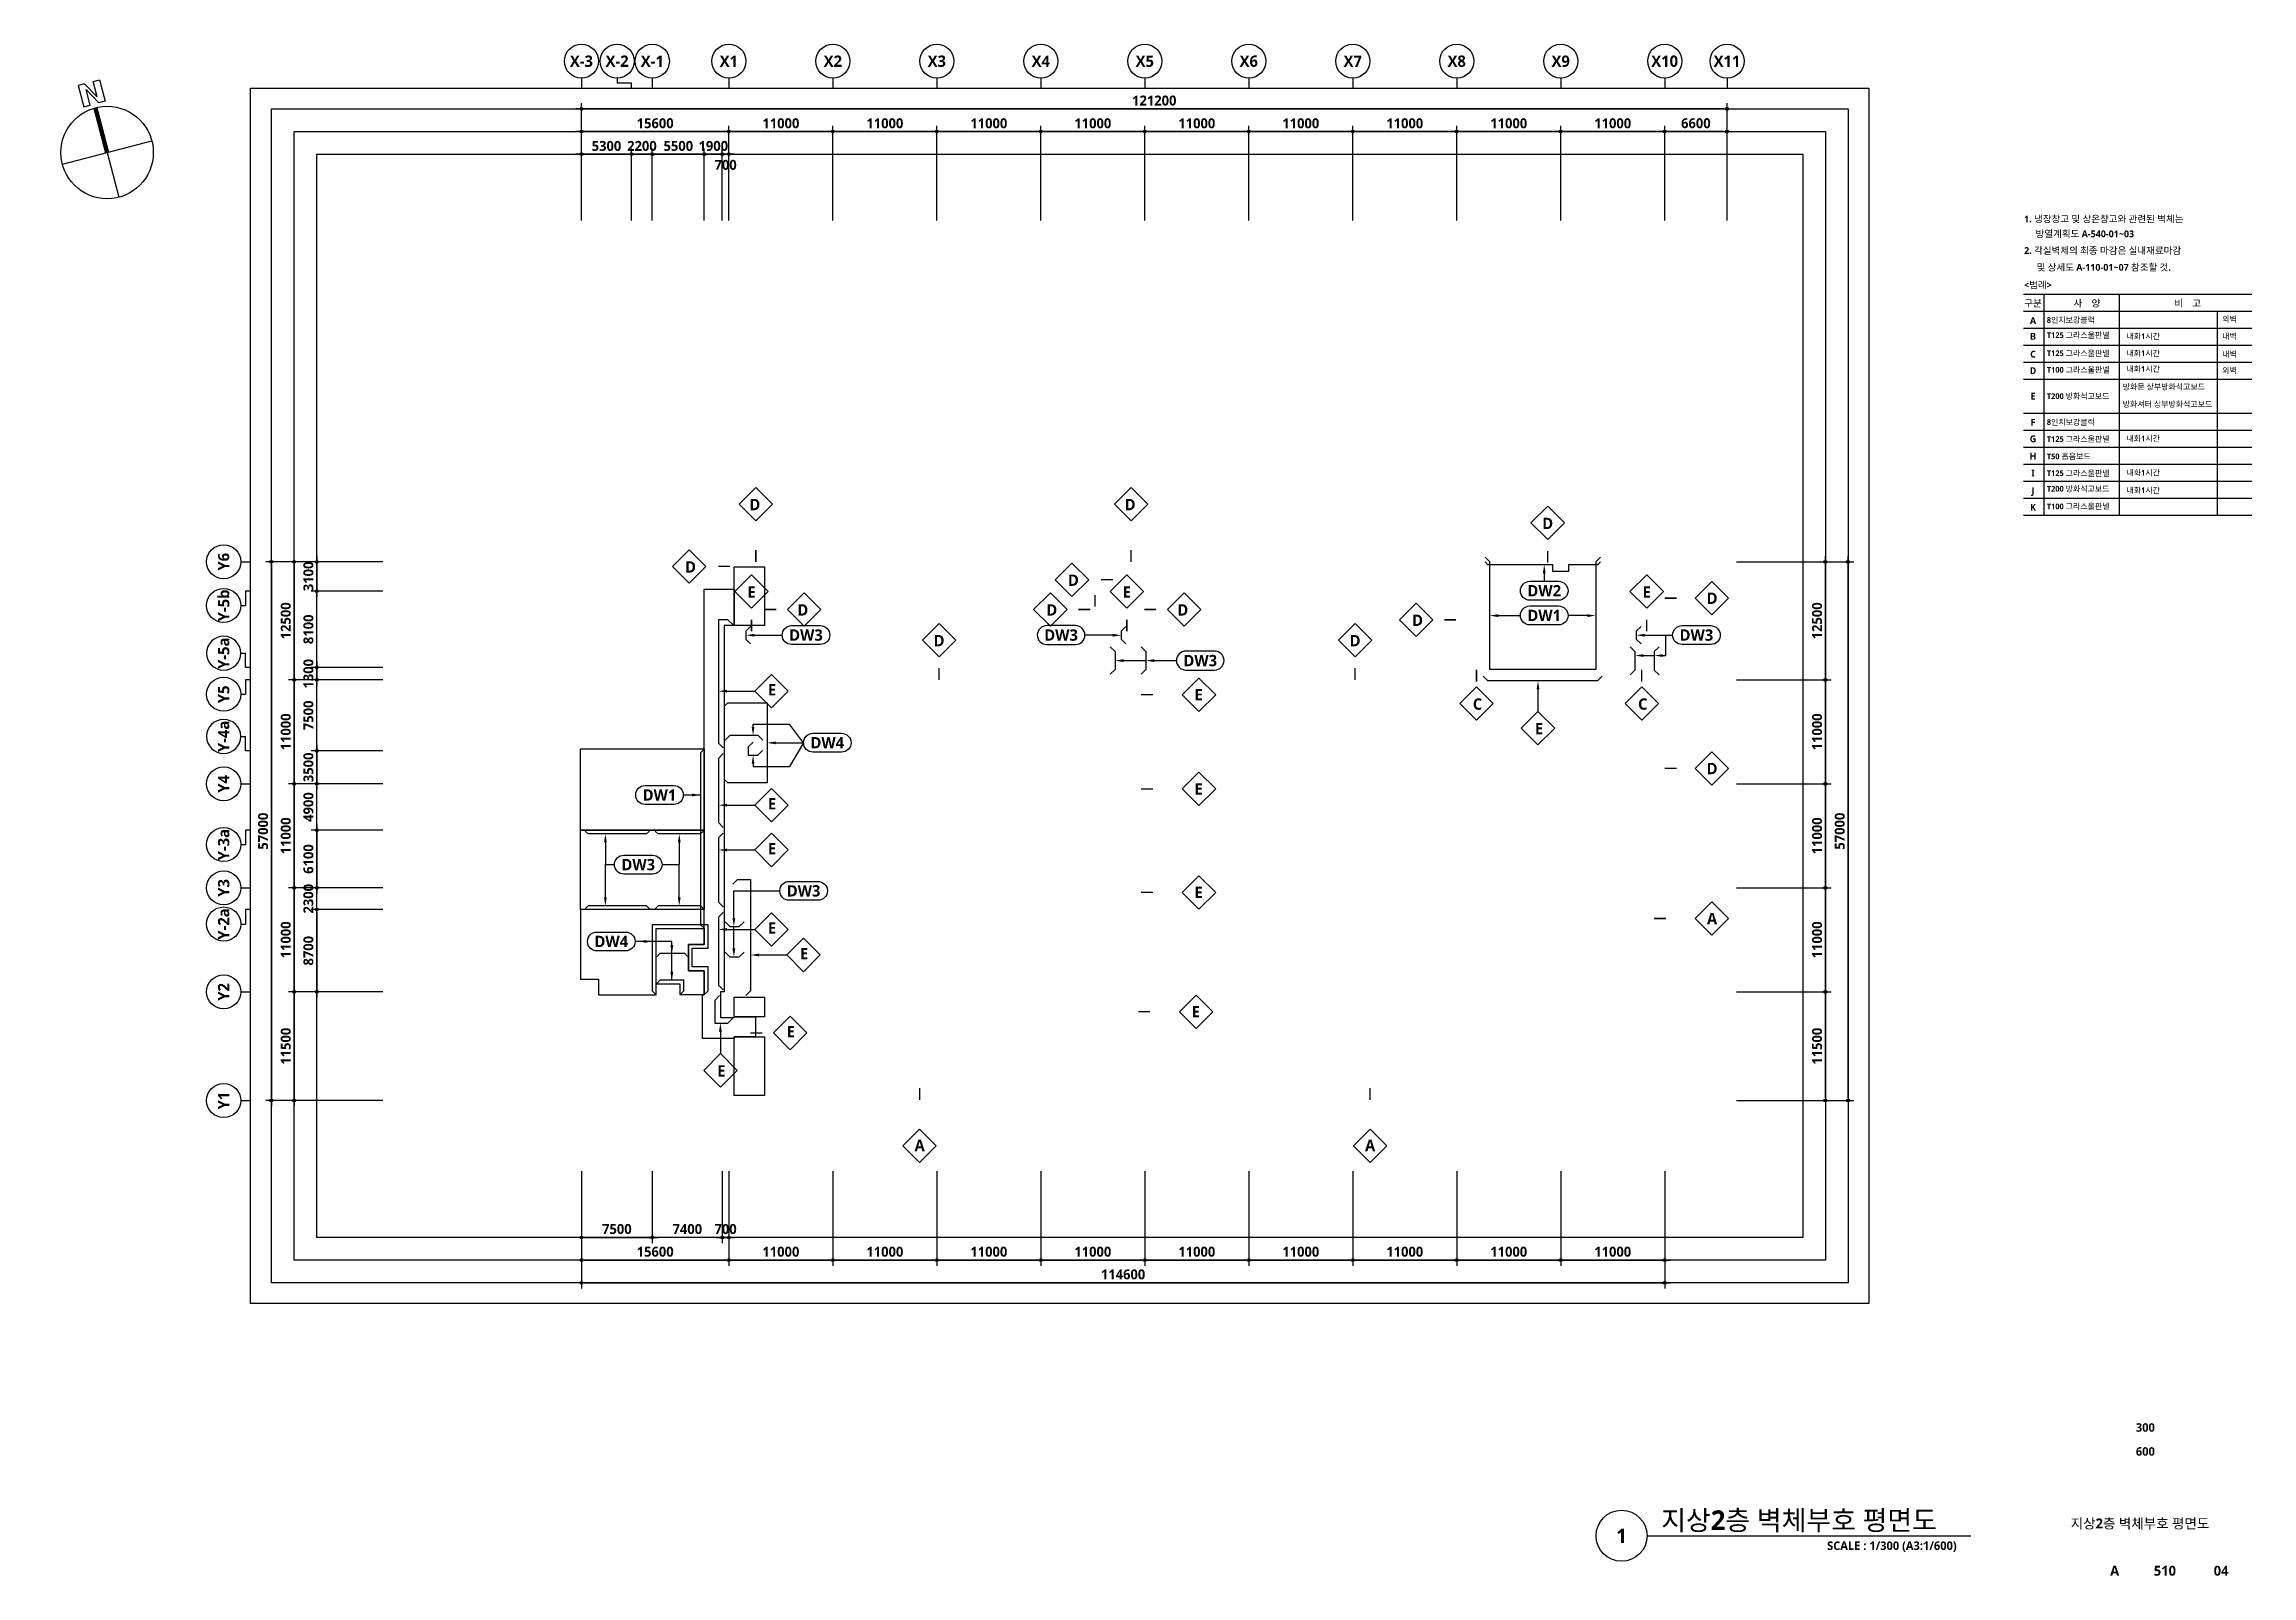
# Model space of a CAD drawing. Header units: millimetres. Extents: x 10941 to 190005487, y 7641 to 455456909.
# Drawn here: x 766941 to 1000500, y 7641 to 169666 of the extents above; entities that cross this region are included whole.
import ezdxf
from ezdxf.enums import TextEntityAlignment as Align

# ---------------------------------------------------------------- set-up
doc = ezdxf.new("R2010")
doc.units = ezdxf.units.MM
doc.header["$LTSCALE"] = 400
doc.header["$MEASUREMENT"] = 0
doc.header["$PDSIZE"] = -10
doc.layers.get('0').update_dxf_attribs({"linetype": 'CONTINUOUS'})
doc.layers.get('Defpoints').update_dxf_attribs({"color": 153, "linetype": 'CONTINUOUS'})
for name, color, linetype in [('A-ANNO-SYMB', 7, 'CONTINUOUS'), ('A-ANNO-TEXT1', 7, 'CONTINUOUS'), ('A-ANNO-TITL', 7, 'CONTINUOUS'), ('A-ST-AXIS-BUB', 7, 'CONTINUOUS'), ('A-ST-AXIS-DIM', 7, 'CONTINUOUS'), ('A-TEXT2', 3, 'CONTINUOUS'), ('AA-MARK', 2, 'CONTINUOUS'), ('AA-SYMB', 4, 'CONTINUOUS'), ('AA-XXXX-TXT1', 2, 'CONTINUOUS'), ('T', 3, 'CONTINUOUS'), ('X-SEC-종$0$A-ST-AXIS-BUB', 7, 'CONTINUOUS')]:
    doc.layers.add(name, color=color, linetype=linetype)
doc.layers.add('Defpoint', color=161, linetype='CONTINUOUS', plot=False)
doc.layers.add('면적', color=210, linetype='CONTINUOUS', plot=False)
doc.styles.add('2020음성 1차', font='')
doc.styles.add('SH_대대리576', font='')
doc.styles.get('2020음성 1차').set_extended_font_data('NanumGothic', bold=True)
doc.styles.get('SH_대대리576').set_extended_font_data('NanumGothic', bold=True)
doc.dimstyles.new('SHP 600', dxfattribs={"dimscale": 300, "dimtxt": 3.5, "dimasz": 1, "dimexe": 2, "dimexo": 2, "dimgap": 1, "dimtad": 1, "dimdec": 0, "dimzin": 0, "dimdsep": 46, "dimtxsty": 'SH_대대리576', "dimblk": 'DIMDOT', "dimcen": 0.09, "dimclrt": 3, "dimadec": 0, "dimazin": 1, "dimtfac": 1, "dimtdec": 0, "dimtix": 1, "dimtmove": 2, "dimatfit": 0, "dimldrblk": 'DIMDOT', "dimfxl": 1, "dimtolj": 1, "dimtzin": 0, "dimarcsym": 0})

msp = doc.modelspace()

# ---------------------------------------------------------------- texts
at = {"layer": 'A-ANNO-TEXT1', "style": 'SH_대대리576'}
for s, p in [('X-3', (823781.8, 167866.3)), ('X-2', (827558.9, 167866.3)), ('X-1', (831281.8, 167866.3)), ('X1', (839381.8, 167866.3)), ('X2', (850381.8, 167866.3)), ('X3', (861381.8, 167866.3)), ('X4', (872381.8, 167866.3)), ('X5', (883381.8, 167866.3)), ('X6', (894381.8, 167866.3)), ('X7', (905381.8, 167866.3)), ('X8', (916381.8, 167866.3)), ('X9', (927381.8, 167866.3)), ('X10', (938381.8, 167866.3)), ('X11', (944981.8, 167866.3))]:
    msp.add_text(s, height=1200, dxfattribs=at).set_placement(p, align=Align.MIDDLE_CENTER)
for s, p in [('Y6', (785931.8, 114916.3)), ('Y-5b', (785931.8, 110293.4)), ('Y-5a', (785931.8, 105239.2)), ('Y5', (785931.8, 100893.4)), ('Y-4a', (785931.8, 96439.2)), ('Y4', (785931.8, 91416.3)), ('Y-3a', (785931.8, 84993.4)), ('Y3', (785931.8, 80416.3)), ('Y-2a', (785931.8, 76593.4)), ('Y2', (785931.8, 69416.3)), ('Y2', (785931.8, 69416.3)), ('Y1', (785931.8, 57916.3)), ('Y1', (785931.8, 57916.3))]:
    msp.add_text(s, height=1200, rotation=90, dxfattribs=at).set_placement(p, align=Align.MIDDLE_CENTER)
at = {"layer": 'A-ANNO-TITL', "style": 'SH_대대리576'}
for s, height, p in [('300', 900, (989235.5, 23333.4)), ('600', 900, (989235.5, 20800.2)), ('지상2층 벽체부호 평면도', 1050, (988670.3, 13191.8)), ('A', 1050, (985987.6, 8181.3)), ('510', 1050, (991300.8, 8181.3)), ('04', 1050, (997247.3, 8181.3))]:
    msp.add_text(s, height=height, dxfattribs=at).set_placement(p, align=Align.MIDDLE)
at = {"layer": 'A-TEXT2', "style": '2020음성 1차'}
for s, p in [('D', (842124.8, 120963.4, 103000)), ('D', (881824.8, 120963.4, 103000)), ('D', (926001.3, 118966)), ('D', (835323.5, 114367.5, 103000)), ('E', (841775.8, 111706.3, 103000)), ('D', (875823.5, 112963.1, 103000)), ('E', (881475.8, 111706.3, 103000)), ('DW2', (925637.7, 111846.7, 103000)), ('E', (936475.8, 111706.3, 103000)), ('D', (847205.5, 109816, 103000)), ('D', (873536.6, 109816, 103000)), ('D', (887401.8, 109816, 103000)), ('DW1', (925637.7, 109233.9, 103000)), ('D', (943393.7, 111053, 103000)), ('DW3', (847537.4, 107158.9, 103000)), ('DW3', (874526.3, 107158.9, 103000)), ('D', (912236.6, 108717.5)), ('DW3', (941737.4, 107158.9, 103000)), ('D', (861613.8, 106566, -103000)), ('D', (905626.3, 106566, -103000)), ('DW3', (889249.6, 104458.1, 103000)), ('E', (843940.2, 101366.6, 103000)), ('E', (889076.5, 100846.8, 103000)), ('C', (918579.9, 99862.4, 103000)), ('C', (936063.8, 99862.4, 103000)), ('DW4', (849792.4, 95771.4, 103000)), ('E', (925083.4, 97258.5, 103000)), ('D', (943393.7, 93040, 103000)), ('E', (889076.5, 90883.1, 103000)), ('DW1', (832039.4, 90239.3, 103000)), ('E', (843940.2, 89306.8, 206000)), ('E', (843940.2, 84566.6, 103000)), ('DW3', (829793.1, 82874.2, 103000)), ('DW3', (847287.4, 80101.5, 103000)), ('E', (889076.5, 79934.7, 103000)), ('A', (943393.7, 77166.9, 103000)), ('DW4', (826939.4, 74747.3, 103000)), ('E', (843940.2, 76166.6, 103000)), ('E', (847340.2, 73460.7, 103000)), ('E', (888776.5, 67313.2, 103000)), ('E', (845927.7, 65210.1, 103000)), ('E', (838588.8, 61058.5, 103000)), ('A', (859562, 53160.9, 103000)), ('A', (907222, 53160.9, 103000))]:
    msp.add_text(s, height=1200, dxfattribs=at).set_placement(p, align=Align.MIDDLE_CENTER)
at = {"layer": 'T', "style": '2020음성 1차'}
for s, height, p in [('1. 냉장창고 및 상온창고와 관련된 벽체는 ', 720, (976410, 151173.3)), ('방열계획도 A-540-01~03', 720, (977617.6, 149599.3)), ('2. 각실벽체의 최종 마감은 실내재료마감  ', 720, (976410, 147839.1)), ('및 상세도 A-110-01~07 참조할 것. ', 720, (977729.9, 146058.7)), ('<범례>', 720, (976410, 144189.8)), ('8인치보강블럭', 600, (978808.5, 140484.5)), ('외벽', 600, (997360.2, 140571.7)), ('T125 그라스울판넬', 600, (978808.5, 138885.1)), ('내화1시간', 600, (987234.1, 138764.1)), ('내벽', 600, (997360.2, 138764.1)), ('T125 그라스울판넬', 600, (978808.5, 136967.4)), ('T100 그라스울판넬', 600, (978808.5, 135215.9)), ('내화1시간', 600, (987234.1, 136970.1)), ('내화1시간', 600, (987234.1, 135309.7)), ('외벽', 600, (997360.2, 135155.1)), ('내벽', 600, (997360.2, 136877.2)), ('방화문 상부방화석고보드', 600, (986839, 133418.5)), ('T200 방화석고보드', 600, (978808.5, 132430.5)), ('방화셔터 상부방화석고보드', 600, (986839, 131586.3)), ('8인치보강블럭', 600, (978808.5, 129674.9)), ('T125 그라스울판넬', 600, (978808.5, 127895.2)), ('T50 흡음보드', 600, (978808.5, 126064.3)), ('내화1시간', 600, (987234.1, 127948.7)), ('T125 그라스울판넬', 600, (978808.5, 124279.7)), ('내화1시간', 600, (987234.1, 124333.2)), ('T200 방화석고보드', 600, (978808.5, 122631.8)), ('내화1시간', 600, (987234.1, 122471.5)), ('T100 그라스울판넬', 600, (978808.5, 120769.7))]:
    msp.add_text(s, height=height, dxfattribs=at).set_placement(p, align=Align.MIDDLE_LEFT)
for s, p in [('구분', (977348.4, 142255.5)), ('사    양', (983047.2, 142255.5)), ('비    고', (993711.3, 142255.5)), ('A', (977348.4, 140411.6)), ('B', (977348.4, 138756.4)), ('D', (977348.4, 135130)), ('C', (977348.4, 136868.4)), ('E', (977348.4, 132430.5)), ('F', (977348.4, 129666)), ('G', (977348.4, 127910.3)), ('H', (977348.4, 126079.4)), ('I', (977348.4, 124294.9)), ('J', (977348.4, 122433.1)), ('K', (977348.4, 120679.4))]:
    msp.add_text(s, height=720, dxfattribs=at).set_placement(p, align=Align.MIDDLE_CENTER)

# ---------------------------------------------------------------- blocks, each defined once
blk = doc.blocks.new('DIMDOT')
at = {"color": 0}
blk.add_line((-2, 0), (2, 0), dxfattribs=at)
for radius in [0.5, 0.25]:
    blk.add_circle((0, 0), radius, dxfattribs=at)
blk = doc.blocks.new('*D38')
at = {"layer": 'A-ST-AXIS-DIM', "color": 0, "lineweight": -2}
for p, q in [((823782, 151016), (823782, 163416)), ((944682, 162816), (824082, 162816)), ((944982, 151016), (944982, 163416))]:
    blk.add_line(p, q, dxfattribs=at)
at = {"layer": 'Defpoints', "color": 0}
for p in [(823782, 162816), (823782, 150416), (944982, 150416)]:
    blk.add_point(p, dxfattribs=at)
at = {"layer": 'A-ST-AXIS-DIM', "color": 0, "linetype": 'ByBlock', "lineweight": -2, "xscale": 300, "yscale": 300, "zscale": 300, "rotation": 180}
blk.add_blockref('DIMDOT', (823782, 162816), dxfattribs=at)
at = {"layer": 'A-ST-AXIS-DIM', "color": 0, "linetype": 'ByBlock', "lineweight": -2, "xscale": 300, "yscale": 300, "zscale": 300}
blk.add_blockref('DIMDOT', (944982, 162816), dxfattribs=at)
at = {"layer": 'A-ST-AXIS-DIM', "color": 3, "insert": (884382, 163694), "char_height": 1050, "attachment_point": 5, "style": 'SH_대대리576'}
blk.add_mtext('\\A1;121200', dxfattribs=at)
blk = doc.blocks.new('*D39')
at = {"layer": 'A-ST-AXIS-DIM', "color": 0, "lineweight": -2}
for p, q in [((839382, 151016), (839382, 161016)), ((850082, 160416), (839682, 160416)), ((850382, 151016), (850382, 161016))]:
    blk.add_line(p, q, dxfattribs=at)
at = {"layer": 'Defpoints', "color": 0}
for p in [(839382, 160416), (839382, 150416), (850382, 150416)]:
    blk.add_point(p, dxfattribs=at)
at = {"layer": 'A-ST-AXIS-DIM', "color": 0, "linetype": 'ByBlock', "lineweight": -2, "xscale": 300, "yscale": 300, "zscale": 300, "rotation": 180}
blk.add_blockref('DIMDOT', (839382, 160416), dxfattribs=at)
at = {"layer": 'A-ST-AXIS-DIM', "color": 0, "linetype": 'ByBlock', "lineweight": -2, "xscale": 300, "yscale": 300, "zscale": 300}
blk.add_blockref('DIMDOT', (850382, 160416), dxfattribs=at)
at = {"layer": 'A-ST-AXIS-DIM', "color": 3, "insert": (844882, 161292), "char_height": 1050, "attachment_point": 5, "style": 'SH_대대리576'}
blk.add_mtext('\\A1;11000', dxfattribs=at)
blk = doc.blocks.new('*D40')
at = {"layer": 'A-ST-AXIS-DIM', "color": 0, "lineweight": -2}
for p, q in [((850382, 151016), (850382, 161016)), ((861082, 160416), (850682, 160416)), ((861382, 151016), (861382, 161016))]:
    blk.add_line(p, q, dxfattribs=at)
at = {"layer": 'Defpoints', "color": 0}
for p in [(850382, 160416), (850382, 150416), (861382, 150416)]:
    blk.add_point(p, dxfattribs=at)
at = {"layer": 'A-ST-AXIS-DIM', "color": 0, "linetype": 'ByBlock', "lineweight": -2, "xscale": 300, "yscale": 300, "zscale": 300, "rotation": 180}
blk.add_blockref('DIMDOT', (850382, 160416), dxfattribs=at)
at = {"layer": 'A-ST-AXIS-DIM', "color": 0, "linetype": 'ByBlock', "lineweight": -2, "xscale": 300, "yscale": 300, "zscale": 300}
blk.add_blockref('DIMDOT', (861382, 160416), dxfattribs=at)
at = {"layer": 'A-ST-AXIS-DIM', "color": 3, "insert": (855882, 161292), "char_height": 1050, "attachment_point": 5, "style": 'SH_대대리576'}
blk.add_mtext('\\A1;11000', dxfattribs=at)
blk = doc.blocks.new('*D41')
at = {"layer": 'A-ST-AXIS-DIM', "color": 0, "lineweight": -2}
for p, q in [((861382, 151016), (861382, 161016)), ((872082, 160416), (861682, 160416)), ((872382, 151016), (872382, 161016))]:
    blk.add_line(p, q, dxfattribs=at)
at = {"layer": 'Defpoints', "color": 0}
for p in [(861382, 160416), (861382, 150416), (872382, 150416)]:
    blk.add_point(p, dxfattribs=at)
at = {"layer": 'A-ST-AXIS-DIM', "color": 0, "linetype": 'ByBlock', "lineweight": -2, "xscale": 300, "yscale": 300, "zscale": 300, "rotation": 180}
blk.add_blockref('DIMDOT', (861382, 160416), dxfattribs=at)
at = {"layer": 'A-ST-AXIS-DIM', "color": 0, "linetype": 'ByBlock', "lineweight": -2, "xscale": 300, "yscale": 300, "zscale": 300}
blk.add_blockref('DIMDOT', (872382, 160416), dxfattribs=at)
at = {"layer": 'A-ST-AXIS-DIM', "color": 3, "insert": (866882, 161292), "char_height": 1050, "attachment_point": 5, "style": 'SH_대대리576'}
blk.add_mtext('\\A1;11000', dxfattribs=at)
blk = doc.blocks.new('*D42')
at = {"layer": 'A-ST-AXIS-DIM', "color": 0, "lineweight": -2}
for p, q in [((872382, 151016), (872382, 161016)), ((883082, 160416), (872682, 160416)), ((883382, 151016), (883382, 161016))]:
    blk.add_line(p, q, dxfattribs=at)
at = {"layer": 'Defpoints', "color": 0}
for p in [(872382, 160416), (872382, 150416), (883382, 150416)]:
    blk.add_point(p, dxfattribs=at)
at = {"layer": 'A-ST-AXIS-DIM', "color": 0, "linetype": 'ByBlock', "lineweight": -2, "xscale": 300, "yscale": 300, "zscale": 300, "rotation": 180}
blk.add_blockref('DIMDOT', (872382, 160416), dxfattribs=at)
at = {"layer": 'A-ST-AXIS-DIM', "color": 0, "linetype": 'ByBlock', "lineweight": -2, "xscale": 300, "yscale": 300, "zscale": 300}
blk.add_blockref('DIMDOT', (883382, 160416), dxfattribs=at)
at = {"layer": 'A-ST-AXIS-DIM', "color": 3, "insert": (877882, 161292), "char_height": 1050, "attachment_point": 5, "style": 'SH_대대리576'}
blk.add_mtext('\\A1;11000', dxfattribs=at)
blk = doc.blocks.new('*D43')
at = {"layer": 'A-ST-AXIS-DIM', "color": 0, "lineweight": -2}
for p, q in [((883382, 151016), (883382, 161016)), ((894082, 160416), (883682, 160416)), ((894382, 151016), (894382, 161016))]:
    blk.add_line(p, q, dxfattribs=at)
at = {"layer": 'Defpoints', "color": 0}
for p in [(883382, 160416), (883382, 150416), (894382, 150416)]:
    blk.add_point(p, dxfattribs=at)
at = {"layer": 'A-ST-AXIS-DIM', "color": 0, "linetype": 'ByBlock', "lineweight": -2, "xscale": 300, "yscale": 300, "zscale": 300, "rotation": 180}
blk.add_blockref('DIMDOT', (883382, 160416), dxfattribs=at)
at = {"layer": 'A-ST-AXIS-DIM', "color": 0, "linetype": 'ByBlock', "lineweight": -2, "xscale": 300, "yscale": 300, "zscale": 300}
blk.add_blockref('DIMDOT', (894382, 160416), dxfattribs=at)
at = {"layer": 'A-ST-AXIS-DIM', "color": 3, "insert": (888882, 161292), "char_height": 1050, "attachment_point": 5, "style": 'SH_대대리576'}
blk.add_mtext('\\A1;11000', dxfattribs=at)
blk = doc.blocks.new('*D44')
at = {"layer": 'A-ST-AXIS-DIM', "color": 0, "lineweight": -2}
for p, q in [((894382, 151016), (894382, 161016)), ((905082, 160416), (894682, 160416)), ((905382, 151016), (905382, 161016))]:
    blk.add_line(p, q, dxfattribs=at)
at = {"layer": 'Defpoints', "color": 0}
for p in [(894382, 160416), (894382, 150416), (905382, 150416)]:
    blk.add_point(p, dxfattribs=at)
at = {"layer": 'A-ST-AXIS-DIM', "color": 0, "linetype": 'ByBlock', "lineweight": -2, "xscale": 300, "yscale": 300, "zscale": 300, "rotation": 180}
blk.add_blockref('DIMDOT', (894382, 160416), dxfattribs=at)
at = {"layer": 'A-ST-AXIS-DIM', "color": 0, "linetype": 'ByBlock', "lineweight": -2, "xscale": 300, "yscale": 300, "zscale": 300}
blk.add_blockref('DIMDOT', (905382, 160416), dxfattribs=at)
at = {"layer": 'A-ST-AXIS-DIM', "color": 3, "insert": (899882, 161292), "char_height": 1050, "attachment_point": 5, "style": 'SH_대대리576'}
blk.add_mtext('\\A1;11000', dxfattribs=at)
blk = doc.blocks.new('*D45')
at = {"layer": 'A-ST-AXIS-DIM', "color": 0, "lineweight": -2}
for p, q in [((905382, 151016), (905382, 161016)), ((916082, 160416), (905682, 160416)), ((916382, 151016), (916382, 161016))]:
    blk.add_line(p, q, dxfattribs=at)
at = {"layer": 'Defpoints', "color": 0}
for p in [(905382, 160416), (905382, 150416), (916382, 150416)]:
    blk.add_point(p, dxfattribs=at)
at = {"layer": 'A-ST-AXIS-DIM', "color": 0, "linetype": 'ByBlock', "lineweight": -2, "xscale": 300, "yscale": 300, "zscale": 300, "rotation": 180}
blk.add_blockref('DIMDOT', (905382, 160416), dxfattribs=at)
at = {"layer": 'A-ST-AXIS-DIM', "color": 0, "linetype": 'ByBlock', "lineweight": -2, "xscale": 300, "yscale": 300, "zscale": 300}
blk.add_blockref('DIMDOT', (916382, 160416), dxfattribs=at)
at = {"layer": 'A-ST-AXIS-DIM', "color": 3, "insert": (910882, 161292), "char_height": 1050, "attachment_point": 5, "style": 'SH_대대리576'}
blk.add_mtext('\\A1;11000', dxfattribs=at)
blk = doc.blocks.new('*D46')
at = {"layer": 'A-ST-AXIS-DIM', "color": 0, "lineweight": -2}
for p, q in [((916382, 151016), (916382, 161016)), ((927082, 160416), (916682, 160416)), ((927382, 151016), (927382, 161016))]:
    blk.add_line(p, q, dxfattribs=at)
at = {"layer": 'Defpoints', "color": 0}
for p in [(916382, 160416), (916382, 150416), (927382, 150416)]:
    blk.add_point(p, dxfattribs=at)
at = {"layer": 'A-ST-AXIS-DIM', "color": 0, "linetype": 'ByBlock', "lineweight": -2, "xscale": 300, "yscale": 300, "zscale": 300, "rotation": 180}
blk.add_blockref('DIMDOT', (916382, 160416), dxfattribs=at)
at = {"layer": 'A-ST-AXIS-DIM', "color": 0, "linetype": 'ByBlock', "lineweight": -2, "xscale": 300, "yscale": 300, "zscale": 300}
blk.add_blockref('DIMDOT', (927382, 160416), dxfattribs=at)
at = {"layer": 'A-ST-AXIS-DIM', "color": 3, "insert": (921882, 161292), "char_height": 1050, "attachment_point": 5, "style": 'SH_대대리576'}
blk.add_mtext('\\A1;11000', dxfattribs=at)
blk = doc.blocks.new('*D47')
at = {"layer": 'A-ST-AXIS-DIM', "color": 0, "lineweight": -2}
for p, q in [((927382, 151016), (927382, 161016)), ((938082, 160416), (927682, 160416)), ((938382, 151016), (938382, 161016))]:
    blk.add_line(p, q, dxfattribs=at)
at = {"layer": 'Defpoints', "color": 0}
for p in [(927382, 160416), (927382, 150416), (938382, 150416)]:
    blk.add_point(p, dxfattribs=at)
at = {"layer": 'A-ST-AXIS-DIM', "color": 0, "linetype": 'ByBlock', "lineweight": -2, "xscale": 300, "yscale": 300, "zscale": 300, "rotation": 180}
blk.add_blockref('DIMDOT', (927382, 160416), dxfattribs=at)
at = {"layer": 'A-ST-AXIS-DIM', "color": 0, "linetype": 'ByBlock', "lineweight": -2, "xscale": 300, "yscale": 300, "zscale": 300}
blk.add_blockref('DIMDOT', (938382, 160416), dxfattribs=at)
at = {"layer": 'A-ST-AXIS-DIM', "color": 3, "insert": (932882, 161292), "char_height": 1050, "attachment_point": 5, "style": 'SH_대대리576'}
blk.add_mtext('\\A1;11000', dxfattribs=at)
blk = doc.blocks.new('*D48')
at = {"layer": 'A-ST-AXIS-DIM', "color": 0, "lineweight": -2}
for p, q in [((823782, 151016), (823782, 161016)), ((839082, 160416), (824082, 160416)), ((839382, 151016), (839382, 161016))]:
    blk.add_line(p, q, dxfattribs=at)
at = {"layer": 'Defpoints', "color": 0}
for p in [(823782, 160416), (823782, 150416), (839382, 150416)]:
    blk.add_point(p, dxfattribs=at)
at = {"layer": 'A-ST-AXIS-DIM', "color": 0, "linetype": 'ByBlock', "lineweight": -2, "xscale": 300, "yscale": 300, "zscale": 300, "rotation": 180}
blk.add_blockref('DIMDOT', (823782, 160416), dxfattribs=at)
at = {"layer": 'A-ST-AXIS-DIM', "color": 0, "linetype": 'ByBlock', "lineweight": -2, "xscale": 300, "yscale": 300, "zscale": 300}
blk.add_blockref('DIMDOT', (839382, 160416), dxfattribs=at)
at = {"layer": 'A-ST-AXIS-DIM', "color": 3, "insert": (831582, 161296), "char_height": 1050, "attachment_point": 5, "style": 'SH_대대리576'}
blk.add_mtext('\\A1;15600', dxfattribs=at)
blk = doc.blocks.new('*D122')
at = {"layer": 'A-ST-AXIS-DIM', "color": 0, "lineweight": -2}
for p, q in [((802782, 114916), (790382, 114916)), ((790982, 114616), (790982, 58216)), ((802782, 57916), (790382, 57916))]:
    blk.add_line(p, q, dxfattribs=at)
at = {"layer": 'Defpoints', "color": 0}
for p in [(803382, 114916), (790982, 57916), (803382, 57916)]:
    blk.add_point(p, dxfattribs=at)
at = {"layer": 'A-ST-AXIS-DIM', "color": 0, "linetype": 'ByBlock', "lineweight": -2, "xscale": 300, "yscale": 300, "zscale": 300}
for p, rotation in [((790982, 114916), 90), ((790982, 57916), 270)]:
    blk.add_blockref('DIMDOT', p, dxfattribs=dict(at, rotation=rotation))
at = {"layer": 'A-ST-AXIS-DIM', "color": 3, "insert": (790105, 86416), "char_height": 1050, "attachment_point": 5, "rotation": 90, "style": 'SH_대대리576'}
blk.add_mtext('\\A1;57000', dxfattribs=at)
blk = doc.blocks.new('*D123')
at = {"layer": 'A-ST-AXIS-DIM', "color": 0, "lineweight": -2}
for p, q in [((802782, 69416), (792782, 69416)), ((793382, 69116), (793382, 58216)), ((802782, 57916), (792782, 57916))]:
    blk.add_line(p, q, dxfattribs=at)
at = {"layer": 'Defpoints', "color": 0}
for p in [(803382, 69416), (793382, 57916), (803382, 57916)]:
    blk.add_point(p, dxfattribs=at)
at = {"layer": 'A-ST-AXIS-DIM', "color": 0, "linetype": 'ByBlock', "lineweight": -2, "xscale": 300, "yscale": 300, "zscale": 300}
for p, rotation in [((793382, 69416), 90), ((793382, 57916), 270)]:
    blk.add_blockref('DIMDOT', p, dxfattribs=dict(at, rotation=rotation))
at = {"layer": 'A-ST-AXIS-DIM', "color": 3, "insert": (792505, 63666), "char_height": 1050, "attachment_point": 5, "rotation": 90, "style": 'SH_대대리576'}
blk.add_mtext('\\A1;11500', dxfattribs=at)
blk = doc.blocks.new('*D124')
at = {"layer": 'A-ST-AXIS-DIM', "color": 0, "lineweight": -2}
for p, q in [((802782, 80416), (792782, 80416)), ((793382, 80116), (793382, 69716)), ((802782, 69416), (792782, 69416))]:
    blk.add_line(p, q, dxfattribs=at)
at = {"layer": 'Defpoints', "color": 0}
for p in [(803382, 80416), (793382, 69416), (803382, 69416)]:
    blk.add_point(p, dxfattribs=at)
at = {"layer": 'A-ST-AXIS-DIM', "color": 0, "linetype": 'ByBlock', "lineweight": -2, "xscale": 300, "yscale": 300, "zscale": 300}
for p, rotation in [((793382, 80416), 90), ((793382, 69416), 270)]:
    blk.add_blockref('DIMDOT', p, dxfattribs=dict(at, rotation=rotation))
at = {"layer": 'A-ST-AXIS-DIM', "color": 3, "insert": (792506, 74916), "char_height": 1050, "attachment_point": 5, "rotation": 90, "style": 'SH_대대리576'}
blk.add_mtext('\\A1;11000', dxfattribs=at)
blk = doc.blocks.new('*D125')
at = {"layer": 'A-ST-AXIS-DIM', "color": 0, "lineweight": -2}
for p, q in [((802782, 91416), (792782, 91416)), ((793382, 91116), (793382, 80716)), ((802782, 80416), (792782, 80416))]:
    blk.add_line(p, q, dxfattribs=at)
at = {"layer": 'Defpoints', "color": 0}
for p in [(803382, 91416), (793382, 80416), (803382, 80416)]:
    blk.add_point(p, dxfattribs=at)
at = {"layer": 'A-ST-AXIS-DIM', "color": 0, "linetype": 'ByBlock', "lineweight": -2, "xscale": 300, "yscale": 300, "zscale": 300}
for p, rotation in [((793382, 91416), 90), ((793382, 80416), 270)]:
    blk.add_blockref('DIMDOT', p, dxfattribs=dict(at, rotation=rotation))
at = {"layer": 'A-ST-AXIS-DIM', "color": 3, "insert": (792506, 85916), "char_height": 1050, "attachment_point": 5, "rotation": 90, "style": 'SH_대대리576'}
blk.add_mtext('\\A1;11000', dxfattribs=at)
blk = doc.blocks.new('*D126')
at = {"layer": 'A-ST-AXIS-DIM', "color": 0, "lineweight": -2}
for p, q in [((802782, 102416), (792782, 102416)), ((793382, 102116), (793382, 91716)), ((802782, 91416), (792782, 91416))]:
    blk.add_line(p, q, dxfattribs=at)
at = {"layer": 'Defpoints', "color": 0}
for p in [(803382, 102416), (793382, 91416), (803382, 91416)]:
    blk.add_point(p, dxfattribs=at)
at = {"layer": 'A-ST-AXIS-DIM', "color": 0, "linetype": 'ByBlock', "lineweight": -2, "xscale": 300, "yscale": 300, "zscale": 300}
for p, rotation in [((793382, 102416), 90), ((793382, 91416), 270)]:
    blk.add_blockref('DIMDOT', p, dxfattribs=dict(at, rotation=rotation))
at = {"layer": 'A-ST-AXIS-DIM', "color": 3, "insert": (792506, 96916), "char_height": 1050, "attachment_point": 5, "rotation": 90, "style": 'SH_대대리576'}
blk.add_mtext('\\A1;11000', dxfattribs=at)
blk = doc.blocks.new('*D127')
at = {"layer": 'A-ST-AXIS-DIM', "color": 0, "lineweight": -2}
for p, q in [((802782, 114916), (792782, 114916)), ((793382, 114616), (793382, 102716)), ((802782, 102416), (792782, 102416))]:
    blk.add_line(p, q, dxfattribs=at)
at = {"layer": 'Defpoints', "color": 0}
for p in [(803382, 114916), (793382, 102416), (803382, 102416)]:
    blk.add_point(p, dxfattribs=at)
at = {"layer": 'A-ST-AXIS-DIM', "color": 0, "linetype": 'ByBlock', "lineweight": -2, "xscale": 300, "yscale": 300, "zscale": 300}
for p, rotation in [((793382, 114916), 90), ((793382, 102416), 270)]:
    blk.add_blockref('DIMDOT', p, dxfattribs=dict(at, rotation=rotation))
at = {"layer": 'A-ST-AXIS-DIM', "color": 3, "insert": (792503, 108666), "char_height": 1050, "attachment_point": 5, "rotation": 90, "style": 'SH_대대리576'}
blk.add_mtext('\\A1;12500', dxfattribs=at)
blk = doc.blocks.new('A-ST-AXIS-BUB-1')
at = {"layer": 'A-ST-AXIS-BUB'}
blk.add_line((0, 350), (0, 0), dxfattribs=at)
blk.add_circle((0, 950), 600, dxfattribs=at)
blk = doc.blocks.new('*D296')
at = {"layer": 'A-ST-AXIS-DIM', "color": 0, "lineweight": -2}
for p, q in [((945982, 114916), (955982, 114916)), ((955382, 102716), (955382, 114616)), ((945982, 102416), (955982, 102416))]:
    blk.add_line(p, q, dxfattribs=at)
at = {"layer": 'Defpoints', "color": 0}
for p in [(945382, 114916), (955382, 114916), (945382, 102416)]:
    blk.add_point(p, dxfattribs=at)
at = {"layer": 'A-ST-AXIS-DIM', "color": 0, "linetype": 'ByBlock', "lineweight": -2, "xscale": 300, "yscale": 300, "zscale": 300}
for p, rotation in [((955382, 114916), 90), ((955382, 102416), 270)]:
    blk.add_blockref('DIMDOT', p, dxfattribs=dict(at, rotation=rotation))
at = {"layer": 'A-ST-AXIS-DIM', "color": 3, "insert": (954503, 108666), "char_height": 1050, "attachment_point": 5, "rotation": 90, "style": 'SH_대대리576'}
blk.add_mtext('\\A1;12500', dxfattribs=at)
blk = doc.blocks.new('*D297')
at = {"layer": 'A-ST-AXIS-DIM', "color": 0, "lineweight": -2}
for p, q in [((945982, 102416), (955982, 102416)), ((955382, 91716), (955382, 102116)), ((945982, 91416), (955982, 91416))]:
    blk.add_line(p, q, dxfattribs=at)
at = {"layer": 'Defpoints', "color": 0}
for p in [(945382, 102416), (955382, 102416), (945382, 91416)]:
    blk.add_point(p, dxfattribs=at)
at = {"layer": 'A-ST-AXIS-DIM', "color": 0, "linetype": 'ByBlock', "lineweight": -2, "xscale": 300, "yscale": 300, "zscale": 300}
for p, rotation in [((955382, 102416), 90), ((955382, 91416), 270)]:
    blk.add_blockref('DIMDOT', p, dxfattribs=dict(at, rotation=rotation))
at = {"layer": 'A-ST-AXIS-DIM', "color": 3, "insert": (954506, 96916), "char_height": 1050, "attachment_point": 5, "rotation": 90, "style": 'SH_대대리576'}
blk.add_mtext('\\A1;11000', dxfattribs=at)
blk = doc.blocks.new('*D298')
at = {"layer": 'A-ST-AXIS-DIM', "color": 0, "lineweight": -2}
for p, q in [((945982, 91416), (955982, 91416)), ((955382, 80716), (955382, 91116)), ((945982, 80416), (955982, 80416))]:
    blk.add_line(p, q, dxfattribs=at)
at = {"layer": 'Defpoints', "color": 0}
for p in [(945382, 91416), (955382, 91416), (945382, 80416)]:
    blk.add_point(p, dxfattribs=at)
at = {"layer": 'A-ST-AXIS-DIM', "color": 0, "linetype": 'ByBlock', "lineweight": -2, "xscale": 300, "yscale": 300, "zscale": 300}
for p, rotation in [((955382, 91416), 90), ((955382, 80416), 270)]:
    blk.add_blockref('DIMDOT', p, dxfattribs=dict(at, rotation=rotation))
at = {"layer": 'A-ST-AXIS-DIM', "color": 3, "insert": (954506, 85916), "char_height": 1050, "attachment_point": 5, "rotation": 90, "style": 'SH_대대리576'}
blk.add_mtext('\\A1;11000', dxfattribs=at)
blk = doc.blocks.new('*D299')
at = {"layer": 'A-ST-AXIS-DIM', "color": 0, "lineweight": -2}
for p, q in [((945982, 80416), (955982, 80416)), ((955382, 69716), (955382, 80116)), ((945982, 69416), (955982, 69416))]:
    blk.add_line(p, q, dxfattribs=at)
at = {"layer": 'Defpoints', "color": 0}
for p in [(945382, 80416), (955382, 80416), (945382, 69416)]:
    blk.add_point(p, dxfattribs=at)
at = {"layer": 'A-ST-AXIS-DIM', "color": 0, "linetype": 'ByBlock', "lineweight": -2, "xscale": 300, "yscale": 300, "zscale": 300}
for p, rotation in [((955382, 80416), 90), ((955382, 69416), 270)]:
    blk.add_blockref('DIMDOT', p, dxfattribs=dict(at, rotation=rotation))
at = {"layer": 'A-ST-AXIS-DIM', "color": 3, "insert": (954506, 74916), "char_height": 1050, "attachment_point": 5, "rotation": 90, "style": 'SH_대대리576'}
blk.add_mtext('\\A1;11000', dxfattribs=at)
blk = doc.blocks.new('*D300')
at = {"layer": 'A-ST-AXIS-DIM', "color": 0, "lineweight": -2}
for p, q in [((945982, 69416), (955982, 69416)), ((955382, 58216), (955382, 69116)), ((945982, 57916), (955982, 57916))]:
    blk.add_line(p, q, dxfattribs=at)
at = {"layer": 'Defpoints', "color": 0}
for p in [(945382, 69416), (955382, 69416), (945382, 57916)]:
    blk.add_point(p, dxfattribs=at)
at = {"layer": 'A-ST-AXIS-DIM', "color": 0, "linetype": 'ByBlock', "lineweight": -2, "xscale": 300, "yscale": 300, "zscale": 300}
for p, rotation in [((955382, 69416), 90), ((955382, 57916), 270)]:
    blk.add_blockref('DIMDOT', p, dxfattribs=dict(at, rotation=rotation))
at = {"layer": 'A-ST-AXIS-DIM', "color": 3, "insert": (954505, 63666), "char_height": 1050, "attachment_point": 5, "rotation": 90, "style": 'SH_대대리576'}
blk.add_mtext('\\A1;11500', dxfattribs=at)
blk = doc.blocks.new('*D301')
at = {"layer": 'A-ST-AXIS-DIM', "color": 0, "lineweight": -2}
for p, q in [((945982, 114916), (958382, 114916)), ((957782, 58216), (957782, 114616)), ((945982, 57916), (958382, 57916))]:
    blk.add_line(p, q, dxfattribs=at)
at = {"layer": 'Defpoints', "color": 0}
for p in [(945382, 114916), (957782, 114916), (945382, 57916)]:
    blk.add_point(p, dxfattribs=at)
at = {"layer": 'A-ST-AXIS-DIM', "color": 0, "linetype": 'ByBlock', "lineweight": -2, "xscale": 300, "yscale": 300, "zscale": 300}
for p, rotation in [((957782, 114916), 90), ((957782, 57916), 270)]:
    blk.add_blockref('DIMDOT', p, dxfattribs=dict(at, rotation=rotation))
at = {"layer": 'A-ST-AXIS-DIM', "color": 3, "insert": (956905, 86416), "char_height": 1050, "attachment_point": 5, "rotation": 90, "style": 'SH_대대리576'}
blk.add_mtext('\\A1;57000', dxfattribs=at)
blk = doc.blocks.new('*D302')
at = {"layer": 'A-ST-AXIS-DIM', "color": 0, "lineweight": -2}
for p, q in [((927382, 50445), (927382, 40445)), ((938382, 50445), (938382, 40445)), ((927682, 41045), (938082, 41045))]:
    blk.add_line(p, q, dxfattribs=at)
at = {"layer": 'Defpoints', "color": 0}
for p in [(927382, 51045), (938382, 51045), (938382, 41045)]:
    blk.add_point(p, dxfattribs=at)
at = {"layer": 'A-ST-AXIS-DIM', "color": 0, "linetype": 'ByBlock', "lineweight": -2, "xscale": 300, "yscale": 300, "zscale": 300, "rotation": 180}
blk.add_blockref('DIMDOT', (927382, 41045), dxfattribs=at)
at = {"layer": 'A-ST-AXIS-DIM', "color": 0, "linetype": 'ByBlock', "lineweight": -2, "xscale": 300, "yscale": 300, "zscale": 300}
blk.add_blockref('DIMDOT', (938382, 41045), dxfattribs=at)
at = {"layer": 'A-ST-AXIS-DIM', "color": 3, "insert": (932882, 41921), "char_height": 1050, "attachment_point": 5, "style": 'SH_대대리576'}
blk.add_mtext('\\A1;11000', dxfattribs=at)
blk = doc.blocks.new('*D303')
at = {"layer": 'A-ST-AXIS-DIM', "color": 0, "lineweight": -2}
for p, q in [((916382, 50445), (916382, 40445)), ((927382, 50445), (927382, 40445)), ((916682, 41045), (927082, 41045))]:
    blk.add_line(p, q, dxfattribs=at)
at = {"layer": 'Defpoints', "color": 0}
for p in [(916382, 51045), (927382, 51045), (927382, 41045)]:
    blk.add_point(p, dxfattribs=at)
at = {"layer": 'A-ST-AXIS-DIM', "color": 0, "linetype": 'ByBlock', "lineweight": -2, "xscale": 300, "yscale": 300, "zscale": 300, "rotation": 180}
blk.add_blockref('DIMDOT', (916382, 41045), dxfattribs=at)
at = {"layer": 'A-ST-AXIS-DIM', "color": 0, "linetype": 'ByBlock', "lineweight": -2, "xscale": 300, "yscale": 300, "zscale": 300}
blk.add_blockref('DIMDOT', (927382, 41045), dxfattribs=at)
at = {"layer": 'A-ST-AXIS-DIM', "color": 3, "insert": (921882, 41921), "char_height": 1050, "attachment_point": 5, "style": 'SH_대대리576'}
blk.add_mtext('\\A1;11000', dxfattribs=at)
blk = doc.blocks.new('*D304')
at = {"layer": 'A-ST-AXIS-DIM', "color": 0, "lineweight": -2}
for p, q in [((905382, 50445), (905382, 40445)), ((916382, 50445), (916382, 40445)), ((905682, 41045), (916082, 41045))]:
    blk.add_line(p, q, dxfattribs=at)
at = {"layer": 'Defpoints', "color": 0}
for p in [(905382, 51045), (916382, 51045), (916382, 41045)]:
    blk.add_point(p, dxfattribs=at)
at = {"layer": 'A-ST-AXIS-DIM', "color": 0, "linetype": 'ByBlock', "lineweight": -2, "xscale": 300, "yscale": 300, "zscale": 300, "rotation": 180}
blk.add_blockref('DIMDOT', (905382, 41045), dxfattribs=at)
at = {"layer": 'A-ST-AXIS-DIM', "color": 0, "linetype": 'ByBlock', "lineweight": -2, "xscale": 300, "yscale": 300, "zscale": 300}
blk.add_blockref('DIMDOT', (916382, 41045), dxfattribs=at)
at = {"layer": 'A-ST-AXIS-DIM', "color": 3, "insert": (910882, 41921), "char_height": 1050, "attachment_point": 5, "style": 'SH_대대리576'}
blk.add_mtext('\\A1;11000', dxfattribs=at)
blk = doc.blocks.new('*D305')
at = {"layer": 'A-ST-AXIS-DIM', "color": 0, "lineweight": -2}
for p, q in [((894382, 50445), (894382, 40445)), ((905382, 50445), (905382, 40445)), ((894682, 41045), (905082, 41045))]:
    blk.add_line(p, q, dxfattribs=at)
at = {"layer": 'Defpoints', "color": 0}
for p in [(894382, 51045), (905382, 51045), (905382, 41045)]:
    blk.add_point(p, dxfattribs=at)
at = {"layer": 'A-ST-AXIS-DIM', "color": 0, "linetype": 'ByBlock', "lineweight": -2, "xscale": 300, "yscale": 300, "zscale": 300, "rotation": 180}
blk.add_blockref('DIMDOT', (894382, 41045), dxfattribs=at)
at = {"layer": 'A-ST-AXIS-DIM', "color": 0, "linetype": 'ByBlock', "lineweight": -2, "xscale": 300, "yscale": 300, "zscale": 300}
blk.add_blockref('DIMDOT', (905382, 41045), dxfattribs=at)
at = {"layer": 'A-ST-AXIS-DIM', "color": 3, "insert": (899882, 41921), "char_height": 1050, "attachment_point": 5, "style": 'SH_대대리576'}
blk.add_mtext('\\A1;11000', dxfattribs=at)
blk = doc.blocks.new('*D306')
at = {"layer": 'A-ST-AXIS-DIM', "color": 0, "lineweight": -2}
for p, q in [((883382, 50445), (883382, 40445)), ((894382, 50445), (894382, 40445)), ((883682, 41045), (894082, 41045))]:
    blk.add_line(p, q, dxfattribs=at)
at = {"layer": 'Defpoints', "color": 0}
for p in [(883382, 51045), (894382, 51045), (894382, 41045)]:
    blk.add_point(p, dxfattribs=at)
at = {"layer": 'A-ST-AXIS-DIM', "color": 0, "linetype": 'ByBlock', "lineweight": -2, "xscale": 300, "yscale": 300, "zscale": 300, "rotation": 180}
blk.add_blockref('DIMDOT', (883382, 41045), dxfattribs=at)
at = {"layer": 'A-ST-AXIS-DIM', "color": 0, "linetype": 'ByBlock', "lineweight": -2, "xscale": 300, "yscale": 300, "zscale": 300}
blk.add_blockref('DIMDOT', (894382, 41045), dxfattribs=at)
at = {"layer": 'A-ST-AXIS-DIM', "color": 3, "insert": (888882, 41921), "char_height": 1050, "attachment_point": 5, "style": 'SH_대대리576'}
blk.add_mtext('\\A1;11000', dxfattribs=at)
blk = doc.blocks.new('*D307')
at = {"layer": 'A-ST-AXIS-DIM', "color": 0, "lineweight": -2}
for p, q in [((872382, 50445), (872382, 40445)), ((883382, 50445), (883382, 40445)), ((872682, 41045), (883082, 41045))]:
    blk.add_line(p, q, dxfattribs=at)
at = {"layer": 'Defpoints', "color": 0}
for p in [(872382, 51045), (883382, 51045), (883382, 41045)]:
    blk.add_point(p, dxfattribs=at)
at = {"layer": 'A-ST-AXIS-DIM', "color": 0, "linetype": 'ByBlock', "lineweight": -2, "xscale": 300, "yscale": 300, "zscale": 300, "rotation": 180}
blk.add_blockref('DIMDOT', (872382, 41045), dxfattribs=at)
at = {"layer": 'A-ST-AXIS-DIM', "color": 0, "linetype": 'ByBlock', "lineweight": -2, "xscale": 300, "yscale": 300, "zscale": 300}
blk.add_blockref('DIMDOT', (883382, 41045), dxfattribs=at)
at = {"layer": 'A-ST-AXIS-DIM', "color": 3, "insert": (877882, 41921), "char_height": 1050, "attachment_point": 5, "style": 'SH_대대리576'}
blk.add_mtext('\\A1;11000', dxfattribs=at)
blk = doc.blocks.new('*D308')
at = {"layer": 'A-ST-AXIS-DIM', "color": 0, "lineweight": -2}
for p, q in [((861382, 50445), (861382, 40445)), ((872382, 50445), (872382, 40445)), ((861682, 41045), (872082, 41045))]:
    blk.add_line(p, q, dxfattribs=at)
at = {"layer": 'Defpoints', "color": 0}
for p in [(861382, 51045), (872382, 51045), (872382, 41045)]:
    blk.add_point(p, dxfattribs=at)
at = {"layer": 'A-ST-AXIS-DIM', "color": 0, "linetype": 'ByBlock', "lineweight": -2, "xscale": 300, "yscale": 300, "zscale": 300, "rotation": 180}
blk.add_blockref('DIMDOT', (861382, 41045), dxfattribs=at)
at = {"layer": 'A-ST-AXIS-DIM', "color": 0, "linetype": 'ByBlock', "lineweight": -2, "xscale": 300, "yscale": 300, "zscale": 300}
blk.add_blockref('DIMDOT', (872382, 41045), dxfattribs=at)
at = {"layer": 'A-ST-AXIS-DIM', "color": 3, "insert": (866882, 41921), "char_height": 1050, "attachment_point": 5, "style": 'SH_대대리576'}
blk.add_mtext('\\A1;11000', dxfattribs=at)
blk = doc.blocks.new('*D309')
at = {"layer": 'A-ST-AXIS-DIM', "color": 0, "lineweight": -2}
for p, q in [((850382, 50445), (850382, 40445)), ((861382, 50445), (861382, 40445)), ((850682, 41045), (861082, 41045))]:
    blk.add_line(p, q, dxfattribs=at)
at = {"layer": 'Defpoints', "color": 0}
for p in [(850382, 51045), (861382, 51045), (861382, 41045)]:
    blk.add_point(p, dxfattribs=at)
at = {"layer": 'A-ST-AXIS-DIM', "color": 0, "linetype": 'ByBlock', "lineweight": -2, "xscale": 300, "yscale": 300, "zscale": 300, "rotation": 180}
blk.add_blockref('DIMDOT', (850382, 41045), dxfattribs=at)
at = {"layer": 'A-ST-AXIS-DIM', "color": 0, "linetype": 'ByBlock', "lineweight": -2, "xscale": 300, "yscale": 300, "zscale": 300}
blk.add_blockref('DIMDOT', (861382, 41045), dxfattribs=at)
at = {"layer": 'A-ST-AXIS-DIM', "color": 3, "insert": (855882, 41921), "char_height": 1050, "attachment_point": 5, "style": 'SH_대대리576'}
blk.add_mtext('\\A1;11000', dxfattribs=at)
blk = doc.blocks.new('*D310')
at = {"layer": 'A-ST-AXIS-DIM', "color": 0, "lineweight": -2}
for p, q in [((839382, 50445), (839382, 40445)), ((850382, 50445), (850382, 40445)), ((839682, 41045), (850082, 41045))]:
    blk.add_line(p, q, dxfattribs=at)
at = {"layer": 'Defpoints', "color": 0}
for p in [(839382, 51045), (850382, 51045), (850382, 41045)]:
    blk.add_point(p, dxfattribs=at)
at = {"layer": 'A-ST-AXIS-DIM', "color": 0, "linetype": 'ByBlock', "lineweight": -2, "xscale": 300, "yscale": 300, "zscale": 300, "rotation": 180}
blk.add_blockref('DIMDOT', (839382, 41045), dxfattribs=at)
at = {"layer": 'A-ST-AXIS-DIM', "color": 0, "linetype": 'ByBlock', "lineweight": -2, "xscale": 300, "yscale": 300, "zscale": 300}
blk.add_blockref('DIMDOT', (850382, 41045), dxfattribs=at)
at = {"layer": 'A-ST-AXIS-DIM', "color": 3, "insert": (844882, 41921), "char_height": 1050, "attachment_point": 5, "style": 'SH_대대리576'}
blk.add_mtext('\\A1;11000', dxfattribs=at)
blk = doc.blocks.new('*D311')
at = {"layer": 'A-ST-AXIS-DIM', "color": 0, "lineweight": -2}
for p, q in [((823782, 50445), (823782, 40445)), ((839382, 50445), (839382, 40445)), ((824082, 41045), (839082, 41045))]:
    blk.add_line(p, q, dxfattribs=at)
at = {"layer": 'Defpoints', "color": 0}
for p in [(823782, 51045), (839382, 51045), (839382, 41045)]:
    blk.add_point(p, dxfattribs=at)
at = {"layer": 'A-ST-AXIS-DIM', "color": 0, "linetype": 'ByBlock', "lineweight": -2, "xscale": 300, "yscale": 300, "zscale": 300, "rotation": 180}
blk.add_blockref('DIMDOT', (823782, 41045), dxfattribs=at)
at = {"layer": 'A-ST-AXIS-DIM', "color": 0, "linetype": 'ByBlock', "lineweight": -2, "xscale": 300, "yscale": 300, "zscale": 300}
blk.add_blockref('DIMDOT', (839382, 41045), dxfattribs=at)
at = {"layer": 'A-ST-AXIS-DIM', "color": 3, "insert": (831582, 41924), "char_height": 1050, "attachment_point": 5, "style": 'SH_대대리576'}
blk.add_mtext('\\A1;15600', dxfattribs=at)
blk = doc.blocks.new('*D315')
at = {"layer": 'A-ST-AXIS-DIM', "color": 0, "lineweight": -2}
for p, q in [((823782, 50445), (823782, 38045)), ((938382, 50445), (938382, 38045)), ((824082, 38645), (938082, 38645))]:
    blk.add_line(p, q, dxfattribs=at)
at = {"layer": 'Defpoints', "color": 0}
for p in [(823782, 51045), (938382, 51045), (938382, 38645)]:
    blk.add_point(p, dxfattribs=at)
at = {"layer": 'A-ST-AXIS-DIM', "color": 0, "linetype": 'ByBlock', "lineweight": -2, "xscale": 300, "yscale": 300, "zscale": 300, "rotation": 180}
blk.add_blockref('DIMDOT', (823782, 38645), dxfattribs=at)
at = {"layer": 'A-ST-AXIS-DIM', "color": 0, "linetype": 'ByBlock', "lineweight": -2, "xscale": 300, "yscale": 300, "zscale": 300}
blk.add_blockref('DIMDOT', (938382, 38645), dxfattribs=at)
at = {"layer": 'A-ST-AXIS-DIM', "color": 3, "insert": (881082, 39524), "char_height": 1050, "attachment_point": 5, "style": 'SH_대대리576'}
blk.add_mtext('\\A1;114600', dxfattribs=at)
blk = doc.blocks.new('dr-sy-018-D-M')
at = {"layer": 'A-ANNO-SYMB'}
for p, q in [((-1, 16.4), (-2.5, 16.4)), ((-2.5, 16.4), (-2.5, 11.4)), ((-1, 16.4), (1, 12.8)), ((-1, 15.09), (1.05, 11.4)), ((-1, 11.4), (-1, 15.09)), ((1, 12.8), (1, 16.4)), ((1, 16.4), (2.5, 16.4)), ((2.5, 16.4), (2.5, 11.4)), ((-2.5, 11.4), (-1, 11.4)), ((2.5, 11.4), (1.05, 11.4)), ((-10.5, 0), (10.5, 0)), ((0, 0), (0, -10.5))]:
    blk.add_line(p, q, dxfattribs=at)
at = {"layer": 'A-ANNO-SYMB', "const_width": 1}
blk.add_lwpolyline([(0, 10.5), (0, 0)], dxfattribs=at)
at = {"layer": 'A-ANNO-SYMB'}
blk.add_circle((0, 0), 10.5, dxfattribs=at)
blk = doc.blocks.new('A-ST-AXIS-BUB-2')
at = {"layer": 'X-SEC-종$0$A-ST-AXIS-BUB'}
blk.add_line((1800, 1050, -103000), (1800, 525, -103000), dxfattribs=at)
at = {"layer": 'X-SEC-종$0$A-ST-AXIS-BUB', "elevation": -103000}
blk.add_lwpolyline([(3323, 0), (3323, 525), (1800, 525)], dxfattribs=at)
at = {"layer": 'X-SEC-종$0$A-ST-AXIS-BUB'}
blk.add_circle((1800, 2850, -103000), 1800, dxfattribs=at)
blk = doc.blocks.new('*D7424')
at = {"layer": 'A-ST-AXIS-DIM', "color": 0, "lineweight": -2}
for p, q in [((938382, 151016), (938382, 161016)), ((944682, 160416), (938682, 160416)), ((944982, 151016), (944982, 161016))]:
    blk.add_line(p, q, dxfattribs=at)
at = {"layer": 'Defpoints', "color": 0}
for p in [(938382, 160416), (938382, 150416), (944982, 150416)]:
    blk.add_point(p, dxfattribs=at)
at = {"layer": 'A-ST-AXIS-DIM', "color": 0, "linetype": 'ByBlock', "lineweight": -2, "xscale": 300, "yscale": 300, "zscale": 300, "rotation": 180}
blk.add_blockref('DIMDOT', (938382, 160416), dxfattribs=at)
at = {"layer": 'A-ST-AXIS-DIM', "color": 0, "linetype": 'ByBlock', "lineweight": -2, "xscale": 300, "yscale": 300, "zscale": 300}
blk.add_blockref('DIMDOT', (944982, 160416), dxfattribs=at)
at = {"layer": 'A-ST-AXIS-DIM', "color": 3, "insert": (941682, 161296), "char_height": 1050, "attachment_point": 5, "style": 'SH_대대리576'}
blk.add_mtext('\\A1;6600', dxfattribs=at)
blk = doc.blocks.new('*D8071')
at = {"layer": 'A-ST-AXIS-DIM', "color": 0, "lineweight": -2}
for p, q in [((802782, 80416), (795182, 80416)), ((795782, 80716), (795782, 81016)), ((795782, 78116), (795782, 80416)), ((802782, 78116), (795182, 78116)), ((795782, 77816), (795782, 77516))]:
    blk.add_line(p, q, dxfattribs=at)
at = {"layer": 'Defpoints', "color": 0}
for p in [(795782, 80416), (803382, 80416), (803382, 78116)]:
    blk.add_point(p, dxfattribs=at)
at = {"layer": 'A-ST-AXIS-DIM', "color": 0, "linetype": 'ByBlock', "lineweight": -2, "xscale": 300, "yscale": 300, "zscale": 300}
for p, rotation in [((795782, 80416), 270), ((795782, 78116), 90)]:
    blk.add_blockref('DIMDOT', p, dxfattribs=dict(at, rotation=rotation))
at = {"layer": 'A-ST-AXIS-DIM', "color": 3, "insert": (794902, 79266), "char_height": 1050, "attachment_point": 5, "rotation": 90, "style": 'SH_대대리576'}
blk.add_mtext('\\A1;2300', dxfattribs=at)
blk = doc.blocks.new('*D8072')
at = {"layer": 'A-ST-AXIS-DIM', "color": 0, "lineweight": -2}
for p, q in [((802782, 78116), (795182, 78116)), ((795782, 77816), (795782, 69716)), ((802782, 69416), (795182, 69416))]:
    blk.add_line(p, q, dxfattribs=at)
at = {"layer": 'Defpoints', "color": 0}
for p in [(803382, 78116), (795782, 69416), (803382, 69416)]:
    blk.add_point(p, dxfattribs=at)
at = {"layer": 'A-ST-AXIS-DIM', "color": 0, "linetype": 'ByBlock', "lineweight": -2, "xscale": 300, "yscale": 300, "zscale": 300}
for p, rotation in [((795782, 78116), 90), ((795782, 69416), 270)]:
    blk.add_blockref('DIMDOT', p, dxfattribs=dict(at, rotation=rotation))
at = {"layer": 'A-ST-AXIS-DIM', "color": 3, "insert": (794902, 73766), "char_height": 1050, "attachment_point": 5, "rotation": 90, "style": 'SH_대대리576'}
blk.add_mtext('\\A1;8700', dxfattribs=at)
blk = doc.blocks.new('*D8073')
at = {"layer": 'A-ST-AXIS-DIM', "color": 0, "lineweight": -2}
for p, q in [((802782, 86516), (795182, 86516)), ((795782, 86216), (795782, 80716)), ((802782, 80416), (795182, 80416))]:
    blk.add_line(p, q, dxfattribs=at)
at = {"layer": 'Defpoints', "color": 0}
for p in [(803382, 86516), (795782, 80416), (803382, 80416)]:
    blk.add_point(p, dxfattribs=at)
at = {"layer": 'A-ST-AXIS-DIM', "color": 0, "linetype": 'ByBlock', "lineweight": -2, "xscale": 300, "yscale": 300, "zscale": 300}
for p, rotation in [((795782, 86516), 90), ((795782, 80416), 270)]:
    blk.add_blockref('DIMDOT', p, dxfattribs=dict(at, rotation=rotation))
at = {"layer": 'A-ST-AXIS-DIM', "color": 3, "insert": (794902, 83466), "char_height": 1050, "attachment_point": 5, "rotation": 90, "style": 'SH_대대리576'}
blk.add_mtext('\\A1;6100', dxfattribs=at)
blk = doc.blocks.new('*D8074')
at = {"layer": 'A-ST-AXIS-DIM', "color": 0, "lineweight": -2}
for p, q in [((802782, 91416), (795182, 91416)), ((795782, 86816), (795782, 91116)), ((802782, 86516), (795182, 86516))]:
    blk.add_line(p, q, dxfattribs=at)
at = {"layer": 'Defpoints', "color": 0}
for p in [(795782, 91416), (803382, 91416), (803382, 86516)]:
    blk.add_point(p, dxfattribs=at)
at = {"layer": 'A-ST-AXIS-DIM', "color": 0, "linetype": 'ByBlock', "lineweight": -2, "xscale": 300, "yscale": 300, "zscale": 300}
for p, rotation in [((795782, 91416), 90), ((795782, 86516), 270)]:
    blk.add_blockref('DIMDOT', p, dxfattribs=dict(at, rotation=rotation))
at = {"layer": 'A-ST-AXIS-DIM', "color": 3, "insert": (794902, 88966), "char_height": 1050, "attachment_point": 5, "rotation": 90, "style": 'SH_대대리576'}
blk.add_mtext('\\A1;4900', dxfattribs=at)
blk = doc.blocks.new('*D8075')
at = {"layer": 'A-ST-AXIS-DIM', "color": 0, "lineweight": -2}
for p, q in [((802782, 94916), (795182, 94916)), ((795782, 95216), (795782, 95516)), ((795782, 94916), (795782, 91416)), ((802782, 91416), (795182, 91416)), ((795782, 91116), (795782, 90816))]:
    blk.add_line(p, q, dxfattribs=at)
at = {"layer": 'Defpoints', "color": 0}
for p in [(803382, 94916), (795782, 91416), (803382, 91416)]:
    blk.add_point(p, dxfattribs=at)
at = {"layer": 'A-ST-AXIS-DIM', "color": 0, "linetype": 'ByBlock', "lineweight": -2, "xscale": 300, "yscale": 300, "zscale": 300}
for p, rotation in [((795782, 94916), 270), ((795782, 91416), 90)]:
    blk.add_blockref('DIMDOT', p, dxfattribs=dict(at, rotation=rotation))
at = {"layer": 'A-ST-AXIS-DIM', "color": 3, "insert": (794902, 93166), "char_height": 1050, "attachment_point": 5, "rotation": 90, "style": 'SH_대대리576'}
blk.add_mtext('\\A1;3500', dxfattribs=at)
blk = doc.blocks.new('*D8076')
at = {"layer": 'A-ST-AXIS-DIM', "color": 0, "lineweight": -2}
for p, q in [((802782, 102416), (795182, 102416)), ((795782, 95216), (795782, 102116)), ((802782, 94916), (795182, 94916))]:
    blk.add_line(p, q, dxfattribs=at)
at = {"layer": 'Defpoints', "color": 0}
for p in [(795782, 102416), (803382, 102416), (803382, 94916)]:
    blk.add_point(p, dxfattribs=at)
at = {"layer": 'A-ST-AXIS-DIM', "color": 0, "linetype": 'ByBlock', "lineweight": -2, "xscale": 300, "yscale": 300, "zscale": 300}
for p, rotation in [((795782, 102416), 90), ((795782, 94916), 270)]:
    blk.add_blockref('DIMDOT', p, dxfattribs=dict(at, rotation=rotation))
at = {"layer": 'A-ST-AXIS-DIM', "color": 3, "insert": (794905, 98666), "char_height": 1050, "attachment_point": 5, "rotation": 90, "style": 'SH_대대리576'}
blk.add_mtext('\\A1;7500', dxfattribs=at)
blk = doc.blocks.new('*D8077')
at = {"layer": 'A-ST-AXIS-DIM', "color": 0, "lineweight": -2}
for p, q in [((802782, 103716), (795182, 103716)), ((795782, 104016), (795782, 104316)), ((795782, 103716), (795782, 102416)), ((802782, 102416), (795182, 102416)), ((795782, 102116), (795782, 101816))]:
    blk.add_line(p, q, dxfattribs=at)
at = {"layer": 'Defpoints', "color": 0}
for p in [(803382, 103716), (795782, 102416), (803382, 102416)]:
    blk.add_point(p, dxfattribs=at)
at = {"layer": 'A-ST-AXIS-DIM', "color": 0, "linetype": 'ByBlock', "lineweight": -2, "xscale": 300, "yscale": 300, "zscale": 300}
for p, rotation in [((795782, 103716), 270), ((795782, 102416), 90)]:
    blk.add_blockref('DIMDOT', p, dxfattribs=dict(at, rotation=rotation))
at = {"layer": 'A-ST-AXIS-DIM', "color": 3, "insert": (794902, 103066), "char_height": 1050, "attachment_point": 5, "rotation": 90, "style": 'SH_대대리576'}
blk.add_mtext('\\A1;1300', dxfattribs=at)
blk = doc.blocks.new('*D8078')
at = {"layer": 'A-ST-AXIS-DIM', "color": 0, "lineweight": -2}
for p, q in [((802782, 111816), (795182, 111816)), ((795782, 104016), (795782, 111516)), ((802782, 103716), (795182, 103716))]:
    blk.add_line(p, q, dxfattribs=at)
at = {"layer": 'Defpoints', "color": 0}
for p in [(795782, 111816), (803382, 111816), (803382, 103716)]:
    blk.add_point(p, dxfattribs=at)
at = {"layer": 'A-ST-AXIS-DIM', "color": 0, "linetype": 'ByBlock', "lineweight": -2, "xscale": 300, "yscale": 300, "zscale": 300}
for p, rotation in [((795782, 111816), 90), ((795782, 103716), 270)]:
    blk.add_blockref('DIMDOT', p, dxfattribs=dict(at, rotation=rotation))
at = {"layer": 'A-ST-AXIS-DIM', "color": 3, "insert": (794902, 107766), "char_height": 1050, "attachment_point": 5, "rotation": 90, "style": 'SH_대대리576'}
blk.add_mtext('\\A1;8100', dxfattribs=at)
blk = doc.blocks.new('*D8079')
at = {"layer": 'A-ST-AXIS-DIM', "color": 0, "lineweight": -2}
for p, q in [((802782, 114916), (795182, 114916)), ((795782, 115216), (795782, 115516)), ((795782, 114916), (795782, 111816)), ((802782, 111816), (795182, 111816)), ((795782, 111516), (795782, 111216))]:
    blk.add_line(p, q, dxfattribs=at)
at = {"layer": 'Defpoints', "color": 0}
for p in [(803382, 114916), (795782, 111816), (803382, 111816)]:
    blk.add_point(p, dxfattribs=at)
at = {"layer": 'A-ST-AXIS-DIM', "color": 0, "linetype": 'ByBlock', "lineweight": -2, "xscale": 300, "yscale": 300, "zscale": 300}
for p, rotation in [((795782, 114916), 270), ((795782, 111816), 90)]:
    blk.add_blockref('DIMDOT', p, dxfattribs=dict(at, rotation=rotation))
at = {"layer": 'A-ST-AXIS-DIM', "color": 3, "insert": (794902, 113366), "char_height": 1050, "attachment_point": 5, "rotation": 90, "style": 'SH_대대리576'}
blk.add_mtext('\\A1;3100', dxfattribs=at)
blk = doc.blocks.new('*D8109')
at = {"layer": 'A-ST-AXIS-DIM', "color": 0, "lineweight": -2}
for p, q in [((823782, 50445), (823782, 42845)), ((831282, 50445), (831282, 42845)), ((824082, 43445), (830982, 43445))]:
    blk.add_line(p, q, dxfattribs=at)
at = {"layer": 'Defpoints', "color": 0}
for p in [(823782, 51045), (831282, 51045), (831282, 43445)]:
    blk.add_point(p, dxfattribs=at)
at = {"layer": 'A-ST-AXIS-DIM', "color": 0, "linetype": 'ByBlock', "lineweight": -2, "xscale": 300, "yscale": 300, "zscale": 300, "rotation": 180}
blk.add_blockref('DIMDOT', (823782, 43445), dxfattribs=at)
at = {"layer": 'A-ST-AXIS-DIM', "color": 0, "linetype": 'ByBlock', "lineweight": -2, "xscale": 300, "yscale": 300, "zscale": 300}
blk.add_blockref('DIMDOT', (831282, 43445), dxfattribs=at)
at = {"layer": 'A-ST-AXIS-DIM', "color": 3, "insert": (827532, 44322), "char_height": 1050, "attachment_point": 5, "style": 'SH_대대리576'}
blk.add_mtext('\\A1;7500', dxfattribs=at)
blk = doc.blocks.new('*D8110')
at = {"layer": 'A-ST-AXIS-DIM', "color": 0, "lineweight": -2}
for p, q in [((831282, 50445), (831282, 42845)), ((838682, 50445), (838682, 42845)), ((838382, 43445), (831582, 43445))]:
    blk.add_line(p, q, dxfattribs=at)
at = {"layer": 'Defpoints', "color": 0}
for p in [(831282, 51045), (838682, 51045), (831282, 43445)]:
    blk.add_point(p, dxfattribs=at)
at = {"layer": 'A-ST-AXIS-DIM', "color": 0, "linetype": 'ByBlock', "lineweight": -2, "xscale": 300, "yscale": 300, "zscale": 300, "rotation": 180}
blk.add_blockref('DIMDOT', (831282, 43445), dxfattribs=at)
at = {"layer": 'A-ST-AXIS-DIM', "color": 0, "linetype": 'ByBlock', "lineweight": -2, "xscale": 300, "yscale": 300, "zscale": 300}
blk.add_blockref('DIMDOT', (838682, 43445), dxfattribs=at)
at = {"layer": 'A-ST-AXIS-DIM', "color": 3, "insert": (834982, 44321), "char_height": 1050, "attachment_point": 5, "style": 'SH_대대리576'}
blk.add_mtext('\\A1;7400', dxfattribs=at)
blk = doc.blocks.new('*D8111')
at = {"layer": 'A-ST-AXIS-DIM', "color": 0, "lineweight": -2}
for p, q in [((838682, 50445), (838682, 42845)), ((839382, 50445), (839382, 42845)), ((838382, 43445), (838082, 43445)), ((838682, 43445), (839382, 43445)), ((839682, 43445), (839982, 43445))]:
    blk.add_line(p, q, dxfattribs=at)
at = {"layer": 'Defpoints', "color": 0}
for p in [(838682, 51045), (839382, 51045), (839382, 43445)]:
    blk.add_point(p, dxfattribs=at)
at = {"layer": 'A-ST-AXIS-DIM', "color": 0, "linetype": 'ByBlock', "lineweight": -2, "xscale": 300, "yscale": 300, "zscale": 300}
blk.add_blockref('DIMDOT', (838682, 43445), dxfattribs=at)
at = {"layer": 'A-ST-AXIS-DIM', "color": 0, "linetype": 'ByBlock', "lineweight": -2, "xscale": 300, "yscale": 300, "zscale": 300, "rotation": 180}
blk.add_blockref('DIMDOT', (839382, 43445), dxfattribs=at)
at = {"layer": 'A-ST-AXIS-DIM', "color": 3, "insert": (839032, 44321), "char_height": 1050, "attachment_point": 5, "style": 'SH_대대리576'}
blk.add_mtext('\\A1;700', dxfattribs=at)
blk = doc.blocks.new('*D8129')
at = {"layer": 'A-ST-AXIS-DIM', "color": 0, "lineweight": -2}
for p, q in [((823782, 151016), (823782, 158616)), ((828782, 158016), (824082, 158016)), ((829082, 151016), (829082, 158616))]:
    blk.add_line(p, q, dxfattribs=at)
at = {"layer": 'Defpoints', "color": 0}
for p in [(823782, 158016), (823782, 150416), (829082, 150416)]:
    blk.add_point(p, dxfattribs=at)
at = {"layer": 'A-ST-AXIS-DIM', "color": 0, "linetype": 'ByBlock', "lineweight": -2, "xscale": 300, "yscale": 300, "zscale": 300, "rotation": 180}
blk.add_blockref('DIMDOT', (823782, 158016), dxfattribs=at)
at = {"layer": 'A-ST-AXIS-DIM', "color": 0, "linetype": 'ByBlock', "lineweight": -2, "xscale": 300, "yscale": 300, "zscale": 300}
blk.add_blockref('DIMDOT', (829082, 158016), dxfattribs=at)
at = {"layer": 'A-ST-AXIS-DIM', "color": 3, "insert": (826432, 158896), "char_height": 1050, "attachment_point": 5, "style": 'SH_대대리576'}
blk.add_mtext('\\A1;5300', dxfattribs=at)
blk = doc.blocks.new('*D8130')
at = {"layer": 'A-ST-AXIS-DIM', "color": 0, "lineweight": -2}
for p, q in [((828782, 158016), (828482, 158016)), ((829082, 151016), (829082, 158616)), ((831282, 158016), (829082, 158016)), ((831282, 151016), (831282, 158616)), ((831582, 158016), (831882, 158016))]:
    blk.add_line(p, q, dxfattribs=at)
at = {"layer": 'Defpoints', "color": 0}
for p in [(829082, 158016), (829082, 150416), (831282, 150416)]:
    blk.add_point(p, dxfattribs=at)
at = {"layer": 'A-ST-AXIS-DIM', "color": 0, "linetype": 'ByBlock', "lineweight": -2, "xscale": 300, "yscale": 300, "zscale": 300}
blk.add_blockref('DIMDOT', (829082, 158016), dxfattribs=at)
at = {"layer": 'A-ST-AXIS-DIM', "color": 0, "linetype": 'ByBlock', "lineweight": -2, "xscale": 300, "yscale": 300, "zscale": 300, "rotation": 180}
blk.add_blockref('DIMDOT', (831282, 158016), dxfattribs=at)
at = {"layer": 'A-ST-AXIS-DIM', "color": 3, "insert": (830182, 158894), "char_height": 1050, "attachment_point": 5, "style": 'SH_대대리576'}
blk.add_mtext('\\A1;2200', dxfattribs=at)
blk = doc.blocks.new('*D8131')
at = {"layer": 'A-ST-AXIS-DIM', "color": 0, "lineweight": -2}
for p, q in [((836482, 158016), (836182, 158016)), ((836782, 151016), (836782, 158616)), ((838682, 158016), (836782, 158016)), ((838682, 151016), (838682, 158616)), ((838982, 158016), (839282, 158016))]:
    blk.add_line(p, q, dxfattribs=at)
at = {"layer": 'Defpoints', "color": 0}
for p in [(836782, 158016), (836782, 150416), (838682, 150416)]:
    blk.add_point(p, dxfattribs=at)
at = {"layer": 'A-ST-AXIS-DIM', "color": 0, "linetype": 'ByBlock', "lineweight": -2, "xscale": 300, "yscale": 300, "zscale": 300}
blk.add_blockref('DIMDOT', (836782, 158016), dxfattribs=at)
at = {"layer": 'A-ST-AXIS-DIM', "color": 0, "linetype": 'ByBlock', "lineweight": -2, "xscale": 300, "yscale": 300, "zscale": 300, "rotation": 180}
blk.add_blockref('DIMDOT', (838682, 158016), dxfattribs=at)
at = {"layer": 'A-ST-AXIS-DIM', "color": 3, "insert": (837732, 158896), "char_height": 1050, "attachment_point": 5, "style": 'SH_대대리576'}
blk.add_mtext('\\A1;1900', dxfattribs=at)
blk = doc.blocks.new('*D8132')
at = {"layer": 'A-ST-AXIS-DIM', "color": 0, "lineweight": -2}
for p, q in [((831282, 151016), (831282, 158616)), ((836482, 158016), (831582, 158016)), ((836782, 151016), (836782, 158616))]:
    blk.add_line(p, q, dxfattribs=at)
at = {"layer": 'Defpoints', "color": 0}
for p in [(831282, 158016), (831282, 150416), (836782, 150416)]:
    blk.add_point(p, dxfattribs=at)
at = {"layer": 'A-ST-AXIS-DIM', "color": 0, "linetype": 'ByBlock', "lineweight": -2, "xscale": 300, "yscale": 300, "zscale": 300, "rotation": 180}
blk.add_blockref('DIMDOT', (831282, 158016), dxfattribs=at)
at = {"layer": 'A-ST-AXIS-DIM', "color": 0, "linetype": 'ByBlock', "lineweight": -2, "xscale": 300, "yscale": 300, "zscale": 300}
blk.add_blockref('DIMDOT', (836782, 158016), dxfattribs=at)
at = {"layer": 'A-ST-AXIS-DIM', "color": 3, "insert": (834032, 158894), "char_height": 1050, "attachment_point": 5, "style": 'SH_대대리576'}
blk.add_mtext('\\A1;5500', dxfattribs=at)
blk = doc.blocks.new('*D8133')
at = {"layer": 'A-ST-AXIS-DIM', "color": 0, "lineweight": -2}
for p, q in [((838382, 158016), (838082, 158016)), ((838682, 151016), (838682, 158616)), ((838682, 158016), (839382, 158016)), ((839382, 151016), (839382, 158616)), ((839682, 158016), (839982, 158016))]:
    blk.add_line(p, q, dxfattribs=at)
at = {"layer": 'Defpoints', "color": 0}
for p in [(839382, 158016), (838682, 150416), (839382, 150416)]:
    blk.add_point(p, dxfattribs=at)
at = {"layer": 'A-ST-AXIS-DIM', "color": 0, "linetype": 'ByBlock', "lineweight": -2, "xscale": 300, "yscale": 300, "zscale": 300}
blk.add_blockref('DIMDOT', (838682, 158016), dxfattribs=at)
at = {"layer": 'A-ST-AXIS-DIM', "color": 0, "linetype": 'ByBlock', "lineweight": -2, "xscale": 300, "yscale": 300, "zscale": 300, "rotation": 180}
blk.add_blockref('DIMDOT', (839382, 158016), dxfattribs=at)
at = {"layer": 'A-ST-AXIS-DIM', "color": 3, "insert": (839032, 156892), "char_height": 1050, "attachment_point": 5, "style": 'SH_대대리576'}
blk.add_mtext('\\A1;700', dxfattribs=at)
blk = doc.blocks.new('G$CEFE20F6D')
at = {"layer": '면적'}
for points in [[(19450, 49700), (16250, 49700), (16250, 55900), (19450, 55900)], [(13100, 28050), (0, 28050), (0, 36650), (13100, 36650)], [(13100, 19650), (0, 19650), (0, 28050), (13100, 28050)], [(8000, 10950), (8000, 17650), (13100, 17650), (13100, 19650), (0, 19650), (0, 12300), (1900, 12300), (1900, 10650), (7900, 10650), (8000, 10650)], [(10530, 10650), (10530, 11770), (8000, 11770), (8000, 14590), (8000, 17650), (13100, 17650), (13100, 15960), (11430, 15960), (11430, 13190), (13100, 13190), (13100, 10650)], [(16250, 10400), (19450, 10400), (19450, 8300), (16250, 8300)], [(16250, 6200), (19450, 6200), (19450, 0), (16250, 0)]]:
    blk.add_lwpolyline(points, close=True, dxfattribs=at)
blk.add_lwpolyline([(13100, 10650), (13100, 13190), (11430, 13190), (11430, 15960), (13100, 15960), (13100, 53550), (16250, 53550), (16250, 49700), (15200, 49700), (15200, 10950), (14800, 10950), (14800, 8250), (16250, 8250), (16250, 8300), (18500, 8300), (18500, 6200), (16250, 6200), (16250, 6000), (12900, 6000), (12900, 10650), (13100, 10650)], dxfattribs=at)
blk = doc.blocks.new('*U18507')
at = {"layer": 'A-ANNO-TITL'}
blk.add_line((0, 0), (5709, 0), dxfattribs=at)
blk.add_circle((-450, 0), 450, dxfattribs=at)
at = {"layer": 'AA-XXXX-TXT1', "style": 'SH_대대리576'}
blk.add_attdef('DWG.TITLE', (250, 100), '', height=350, dxfattribs=at)
at = {"layer": 'AA-XXXX-TXT1', "color": 7, "style": 'SH_대대리576'}
blk.add_attdef('NO1', text='', height=300, dxfattribs=at).set_placement((-450, 0), align=Align.MIDDLE)
at = {"layer": 'AA-XXXX-TXT1', "style": 'SH_대대리576'}
blk.add_attdef('SCALE', text='', height=150, dxfattribs=at).set_placement((5459, -100), align=Align.TOP_RIGHT)

# ---------------------------------------------------------------- dimensions: what is measured, and where the dimension line sits
at = {"layer": 'A-ST-AXIS-DIM'}
for base, p1, p2, picture, middle in [((823781.8, 162816.3), (944981.8, 150416.3), (823781.8, 150416.3), '*D38', (884381.8, 163693.5)), ((823781.8, 160416.3), (839381.8, 150416.3), (823781.8, 150416.3), '*D48', (831581.8, 161295.8)), ((839381.8, 160416.3), (850381.8, 150416.3), (839381.8, 150416.3), '*D39', (844881.8, 161292.1)), ((850381.8, 160416.3), (861381.8, 150416.3), (850381.8, 150416.3), '*D40', (855881.8, 161292.1)), ((861381.8, 160416.3), (872381.8, 150416.3), (861381.8, 150416.3), '*D41', (866881.8, 161292.1)), ((872381.8, 160416.3), (883381.8, 150416.3), (872381.8, 150416.3), '*D42', (877881.8, 161292.1)), ((883381.8, 160416.3), (894381.8, 150416.3), (883381.8, 150416.3), '*D43', (888881.8, 161292.1)), ((894381.8, 160416.3), (905381.8, 150416.3), (894381.8, 150416.3), '*D44', (899881.8, 161292.1)), ((905381.8, 160416.3), (916381.8, 150416.3), (905381.8, 150416.3), '*D45', (910881.8, 161292.1)), ((916381.8, 160416.3), (927381.8, 150416.3), (916381.8, 150416.3), '*D46', (921881.8, 161292.1)), ((927381.8, 160416.3), (938381.8, 150416.3), (927381.8, 150416.3), '*D47', (932881.8, 161292.1)), ((938381.8, 160416.3), (944981.8, 150416.3), (938381.8, 150416.3), '*D7424', (941681.8, 161295.8)), ((823781.8, 158016.3), (829081.8, 150416.3), (823781.8, 150416.3), '*D8129', (826431.8, 158895.8)), ((829081.8, 158016.3), (831281.8, 150416.3), (829081.8, 150416.3), '*D8130', (830181.8, 158893.5)), ((831281.8, 158016.3), (836781.8, 150416.3), (831281.8, 150416.3), '*D8132', (834031.8, 158893.5)), ((836781.8, 158016.3), (838681.8, 150416.3), (836781.8, 150416.3), '*D8131', (837731.8, 158895.8))]:
    dim = msp.add_linear_dim(base=base, p1=p1, p2=p2, dimstyle='SHP 600', dxfattribs=at)
    dim.commit()
    dim.dimension.update_dxf_attribs({"geometry": picture, "text_midpoint": middle})
dim = msp.add_linear_dim(base=(839381.8, 158016.3), p1=(838681.8, 150416.3), p2=(839381.8, 150416.3), angle=180, dimstyle='SHP 600', dxfattribs=at)
dim.commit()
dim.dimension.update_dxf_attribs({"geometry": '*D8133', "text_midpoint": (839031.8, 156892.1), "dimtype": 160})
for base, p1, p2, angle, picture, middle in [((790981.8, 57916.3), (803381.8, 114916.3), (803381.8, 57916.3), 90, '*D122', (790104.6, 86416.3)), ((793381.8, 102416.3), (803381.8, 114916.3), (803381.8, 102416.3), 90, '*D127', (792503.1, 108666.3)), ((795781.8, 111816.3), (803381.8, 114916.3), (803381.8, 111816.3), 90, '*D8079', (794902.4, 113366.3)), ((955381.8, 114916.3), (945381.8, 102416.3), (945381.8, 114916.3), 270, '*D296', (954503.1, 108666.3)), ((957781.8, 114916.3), (945381.8, 57916.3), (945381.8, 114916.3), 270, '*D301', (956904.6, 86416.3)), ((795781.8, 111816.3), (803381.8, 103716.3), (803381.8, 111816.3), 270, '*D8078', (794902.4, 107766.3)), ((793381.8, 91416.3), (803381.8, 102416.3), (803381.8, 91416.3), 90, '*D126', (792506.1, 96916.3)), ((795781.8, 102416.3), (803381.8, 103716.3), (803381.8, 102416.3), 90, '*D8077', (794902.4, 103066.3)), ((795781.8, 102416.3), (803381.8, 94916.3), (803381.8, 102416.3), 270, '*D8076', (794904.6, 98666.3)), ((955381.8, 102416.3), (945381.8, 91416.3), (945381.8, 102416.3), 270, '*D297', (954506.1, 96916.3)), ((795781.8, 91416.3), (803381.8, 94916.3), (803381.8, 91416.3), 90, '*D8075', (794902.4, 93166.3)), ((793381.8, 80416.3), (803381.8, 91416.3), (803381.8, 80416.3), 90, '*D125', (792506.1, 85916.3)), ((795781.8, 91416.3), (803381.8, 86516.3), (803381.8, 91416.3), 270, '*D8074', (794902.4, 88966.3)), ((955381.8, 91416.3), (945381.8, 80416.3), (945381.8, 91416.3), 270, '*D298', (954506.1, 85916.3)), ((795781.8, 80416.3), (803381.8, 86516.3), (803381.8, 80416.3), 90, '*D8073', (794902.4, 83466.3)), ((793381.8, 69416.3), (803381.8, 80416.3), (803381.8, 69416.3), 90, '*D124', (792506.1, 74916.3)), ((795781.8, 80416.3), (803381.8, 78116.3), (803381.8, 80416.3), 270, '*D8071', (794902.4, 79266.3)), ((955381.8, 80416.3), (945381.8, 69416.3), (945381.8, 80416.3), 270, '*D299', (954506.1, 74916.3)), ((795781.8, 69416.3), (803381.8, 78116.3), (803381.8, 69416.3), 90, '*D8072', (794902.4, 73766.3)), ((793381.8, 57916.3), (803381.8, 69416.3), (803381.8, 57916.3), 90, '*D123', (792504.6, 63666.3)), ((955381.8, 69416.3), (945381.8, 57916.3), (945381.8, 69416.3), 270, '*D300', (954504.6, 63666.3)), ((839381.8, 41044.9), (823781.8, 51044.9), (839381.8, 51044.9), 180, '*D311', (831581.8, 41924.3)), ((938381.8, 38644.9), (823781.8, 51044.9), (938381.8, 51044.9), 180, '*D315', (881081.8, 39524.3)), ((831281.8, 43444.9), (823781.8, 51044.9), (831281.8, 51044.9), 0, '*D8109', (827531.8, 44322.1)), ((831281.8, 43444.9), (838681.8, 51044.9), (831281.8, 51044.9), 180, '*D8110', (834981.8, 44320.6)), ((839381.8, 43444.9), (838681.8, 51044.9), (839381.8, 51044.9), 0, '*D8111', (839031.8, 44320.6)), ((850381.8, 41044.9), (839381.8, 51044.9), (850381.8, 51044.9), 180, '*D310', (844881.8, 41920.6)), ((861381.8, 41044.9), (850381.8, 51044.9), (861381.8, 51044.9), 180, '*D309', (855881.8, 41920.6)), ((872381.8, 41044.9), (861381.8, 51044.9), (872381.8, 51044.9), 180, '*D308', (866881.8, 41920.6)), ((883381.8, 41044.9), (872381.8, 51044.9), (883381.8, 51044.9), 180, '*D307', (877881.8, 41920.6)), ((894381.8, 41044.9), (883381.8, 51044.9), (894381.8, 51044.9), 180, '*D306', (888881.8, 41920.6)), ((905381.8, 41044.9), (894381.8, 51044.9), (905381.8, 51044.9), 180, '*D305', (899881.8, 41920.6)), ((916381.8, 41044.9), (905381.8, 51044.9), (916381.8, 51044.9), 180, '*D304', (910881.8, 41920.6)), ((927381.8, 41044.9), (916381.8, 51044.9), (927381.8, 51044.9), 180, '*D303', (921881.8, 41920.6)), ((938381.8, 41044.9), (927381.8, 51044.9), (938381.8, 51044.9), 180, '*D302', (932881.8, 41920.6))]:
    dim = msp.add_linear_dim(base=base, p1=p1, p2=p2, angle=angle, dimstyle='SHP 600', dxfattribs=at)
    dim.commit()
    dim.dimension.update_dxf_attribs({"geometry": picture, "text_midpoint": middle})

# ---------------------------------------------------------------- linework, layer by layer
at = {"layer": 'AA-MARK'}
for p, q in [((938481.8, 107141.3, 103000), (938481.8, 104991.3, 103000)), ((847274.7, 95753.8, 103000), (845805.8, 97741.3, 103000)), ((847274.7, 95753.8, 103000), (845805.8, 93241.4, 103000)), ((826315.2, 82874.2, 103000), (827275.3, 82874.2, 103000)), ((832310.9, 82874.2, 103000), (834131.8, 82874.2, 103000))]:
    msp.add_line(p, q, dxfattribs=at)
at = {"layer": 'AA-MARK', "color": 2, "linetype": 'ByBlock', "lineweight": -2}
for points, elevation in [([(843999.6, 121015.2), (842231.8, 122782.9), (840464.1, 121015.2), (842231.8, 119247.4)], 103000), ([(883699.6, 121015.2), (881931.8, 122782.9), (880164.1, 121015.2), (881931.8, 119247.4)], 103000), ([(835175.6, 112648.6), (833407.8, 114416.3), (835175.6, 116184.1), (836943.3, 114416.3)], 103000), ([(875675.6, 111244.2), (873907.8, 113012), (875675.6, 114779.8), (877443.3, 113012)], 103000), ([(840009.5, 111772), (841777.2, 113539.8), (843545, 111772), (841777.2, 110004.2)], 103000), ([(879709.5, 111772), (881477.2, 113539.8), (883245, 111772), (881477.2, 110004.2)], 103000), ([(934709.5, 111772), (936477.2, 113539.8), (938245, 111772), (936477.2, 110004.2)], 103000), ([(943374.8, 109294.6), (945142.6, 111062.4), (943374.8, 112830.2), (941607.1, 111062.4)], 103000), ([(847353.4, 108097.1), (849121.2, 109864.9), (847353.4, 111632.7), (845585.6, 109864.9)], 103000), ([(873388.7, 108097.1), (871620.9, 109864.9), (873388.7, 111632.7), (875156.4, 109864.9)], 103000), ([(887549.7, 108097.1), (889317.5, 109864.9), (887549.7, 111632.7), (885781.9, 109864.9)], 103000), ([(859847.5, 106631.7), (861615.3, 108399.5), (863383, 106631.7), (861615.3, 104863.9)], -103000), ([(903860, 106631.7), (905627.7, 108399.5), (907395.5, 106631.7), (905627.7, 104863.9)], -103000), ([(843887.5, 102990.6), (845655.3, 101222.8), (843887.5, 99455.1), (842119.7, 101222.8)], 103000), ([(889112.3, 99079), (890880.1, 100846.8), (889112.3, 102614.6), (887344.6, 100846.8)], 103000), ([(916705.2, 99914.2), (918472.9, 98146.5), (920240.7, 99914.2), (918472.9, 101682)], 103000), ([(934189.1, 99914.2), (935956.8, 98146.5), (937724.6, 99914.2), (935956.8, 101682)], 103000), ([(923208.7, 97310.3), (924976.4, 95542.6), (926744.2, 97310.3), (924976.4, 99078.1)], 103000), ([(943374.8, 91281.7), (945142.6, 93049.4), (943374.8, 94817.2), (941607.1, 93049.4)], 103000), ([(889112.3, 89115.3), (890880.1, 90883.1), (889112.3, 92650.8), (887344.6, 90883.1)], 103000), ([(843887.5, 90930.8), (845655.3, 89163), (843887.5, 87395.3), (842119.7, 89163)], 206000), ([(843887.5, 86190.6), (845655.3, 84422.8), (843887.5, 82655.1), (842119.7, 84422.8)], 103000), ([(889112.3, 78167), (890880.1, 79934.7), (889112.3, 81702.5), (887344.6, 79934.7)], 103000), ([(843887.5, 77790.6), (845655.3, 76022.8), (843887.5, 74255.1), (842119.7, 76022.8)], 103000), ([(943374.8, 75408.6), (945142.6, 77176.3), (943374.8, 78944.1), (941607.1, 77176.3)], 103000), ([(847287.5, 75084.8), (849055.3, 73317), (847287.5, 71549.2), (845519.7, 73317)], 103000), ([(888812.3, 65545.4), (890580.1, 67313.2), (888812.3, 69081), (887044.6, 67313.2)], 103000), ([(845875, 66834.1), (847642.7, 65066.3), (845875, 63298.6), (844107.2, 65066.3)], 103000), ([(836714.1, 61110.3), (838481.8, 59342.6), (840249.6, 61110.3), (838481.8, 62878.1)], 103000), ([(857784.1, 53123.3), (859551.8, 51355.6), (861319.6, 53123.3), (859551.8, 54891.1)], 103000), ([(905444.1, 53123.3), (907211.8, 51355.6), (908979.6, 53123.3), (907211.8, 54891.1)], 103000)]:
    msp.add_lwpolyline(points, close=True, dxfattribs=dict(at, elevation=elevation))
at = {"layer": 'AA-MARK'}
for points, elevation in [([(842231.8, 119247.4, 0, 0, 0), (842231.8, 116147.1, 150, 150, 0), (842231.8, 114897.1, 150, 150, 0)], 103000), ([(881931.8, 119247.4, 0, 0, 0), (881931.8, 116147.1, 150, 150, 0), (881931.8, 114897.1, 150, 150, 0)], 103000), ([(836943.3, 114416.3, 0, 0, 0), (838256.8, 114416.3, 150, 150, 0), (839506.8, 114416.3, 150, 150, 0)], 103000), ([(877443.3, 113012, 0, 0, 0), (878756.8, 113012, 150, 150, 0), (880006.8, 113012, 150, 150, 0)], 103000), ([(878105.7, 113012, 0, 0, 0), (878105.7, 111399.7, 150, 150, 0), (878105.7, 110149.7, 150, 150, 0)], 103000), ([(841777.2, 110004.2, 0, 0, 0), (841777.2, 108803.8, 150, 150, 0), (841777.2, 107553.8, 150, 150, 0)], 103000), ([(845585.6, 109864.9, 0, 0, 0), (844385.2, 109864.9, 150, 150, 0), (843135.2, 109864.9, 150, 150, 0)], 103000), ([(875156.4, 109864.9, 0, 0, 0), (876356.8, 109864.9, 150, 150, 0), (877606.8, 109864.9, 150, 150, 0)], 103000), ([(881477.2, 110004.2, 0, 0, 0), (881477.2, 108803.8, 150, 150, 0), (881477.2, 107553.8, 150, 150, 0)], 103000), ([(885781.9, 109864.9, 0, 0, 0), (884581.5, 109864.9, 150, 150, 0), (883331.5, 109864.9, 150, 150, 0)], 103000), ([(936477.2, 110004.2, 0, 0, 0), (936477.2, 108803.8, 150, 150, 0), (936477.2, 107553.8, 150, 150, 0)], 103000), ([(941607.1, 111062.4, 0, 0, 0), (939646.7, 111062.4, 150, 150, 0), (938396.7, 111062.4, 150, 150, 0)], 103000), ([(861615.3, 104863.9, 0, 0, 0), (861615.3, 103663.5, 150, 150, 0), (861615.3, 102413.5, 150, 150, 0)], -103000), ([(905627.7, 104863.9, 0, 0, 0), (905627.7, 103663.5, 150, 150, 0), (905627.7, 102413.5, 150, 150, 0)], -103000), ([(918472.9, 101682, 0, 0, 0), (918472.9, 102241.3, 150, 150, 0), (918472.9, 103491.3, 150, 150, 0)], 103000), ([(935956.8, 101682, 0, 0, 0), (935956.8, 102241.3, 150, 150, 0), (935956.8, 103491.3, 150, 150, 0)], 103000), ([(887344.6, 100846.8, 0, 0, 0), (884244.3, 100846.8, 150, 150, 0), (882994.3, 100846.8, 150, 150, 0)], 103000), ([(941607.1, 93049.4, 0, 0, 0), (939646.7, 93049.4, 150, 150, 0), (938396.7, 93049.4, 150, 150, 0)], 103000), ([(887344.6, 90883.1, 0, 0, 0), (884244.3, 90883.1, 150, 150, 0), (882994.3, 90883.1, 150, 150, 0)], 103000), ([(887344.6, 79934.7, 0, 0, 0), (884244.3, 79934.7, 150, 150, 0), (882994.3, 79934.7, 150, 150, 0)], 103000), ([(941607.1, 77176.3, 0, 0, 0), (938506.8, 77176.3, 150, 150, 0), (937256.8, 77176.3, 150, 150, 0)], 103000), ([(887044.6, 67313.2, 0, 0, 0), (883944.3, 67313.2, 150, 150, 0), (882694.3, 67313.2, 150, 150, 0)], 103000), ([(844107.2, 65066.3, 0, 0, 0), (842906.8, 65066.3, 150, 150, 0), (841656.8, 65066.3, 150, 150, 0)], 103000), ([(859551.8, 54891.1, 0, 0, 0), (859551.8, 57991.3, 150, 150, 0), (859551.8, 59241.3, 150, 150, 0)], 103000), ([(907211.8, 54891.1, 0, 0, 0), (907211.8, 57991.3, 150, 150, 0), (907211.8, 59241.3, 150, 150, 0)], 103000)]:
    msp.add_lwpolyline(points, format="xyseb", dxfattribs=dict(at, elevation=elevation))
at = {"layer": 'AA-MARK', "color": 2, "linetype": 'ByBlock', "lineweight": -2}
for points in [[(924235, 119031.7), (926002.7, 120799.5), (927770.5, 119031.7), (926002.7, 117263.9)], [(912088.7, 106998.6), (910320.9, 108766.3), (912088.7, 110534.1), (913856.4, 108766.3)]]:
    msp.add_lwpolyline(points, close=True, dxfattribs=at)
at = {"layer": 'AA-MARK'}
for points in [[(926002.7, 117263.9, 0, 0, 0), (926002.7, 116063.5, 150, 150, 0), (926002.7, 114813.5, 150, 150, 0)], [(913856.4, 108766.3, 0, 0, 0), (915056.8, 108766.3, 150, 150, 0), (916306.8, 108766.3, 150, 150, 0)]]:
    msp.add_lwpolyline(points, format="xyseb", dxfattribs=at)
for points, elevation in [([(931581.8, 115416.3), (931081.8, 114916.3), (931081.8, 103516.3), (919881.8, 103516.3), (919881.8, 114916.3), (919381.8, 115416.3)], 103000), ([(931581.8, 114896.3), (931281.8, 114596.3), (928201.8, 114596.3), (928201.8, 113896.3), (926561.8, 113896.3), (926561.8, 114596.3), (919684.1, 114596.3), (919384.1, 114896.3)], 103000), ([(925637.7, 113696.3), (925637.7, 112846.7)], 103000), ([(841681.8, 108066.3), (841181.8, 107566.3), (841181.8, 106716.3), (841681.8, 106216.3)], 103000), ([(881381.8, 108066.3), (880881.8, 107566.3), (880881.8, 106716.3), (881381.8, 106216.3)], 103000), ([(920781.8, 109216.3), (923120.1, 109216.3)], 103000), ([(930181.8, 109216.3), (928155.3, 109216.3)], 103000), ([(935881.8, 108066.3), (935381.8, 107566.3), (935381.8, 106716.3), (935881.8, 106216.3)], 103000), ([(842081.8, 107141.3), (845019.7, 107141.3)], 103000), ([(879981.8, 107141.3), (877043.9, 107141.3)], 103000), ([(879731.8, 105916.3), (880231.8, 105416.3), (880231.8, 103516.3), (879731.8, 103016.3)], 103000), ([(882981.8, 105916.3), (883481.8, 105416.3), (883481.8, 103516.3), (882981.8, 103016.3)], 103000), ([(934731.8, 105916.3), (935231.8, 105416.3), (935231.8, 103441.3), (934731.8, 102941.3)], 103000), ([(936281.8, 107141.3), (939219.7, 107141.3)], 103000), ([(937781.8, 105916.3), (937281.8, 105416.3), (937281.8, 103441.3), (937781.8, 102941.3)], 103000), ([(881131.8, 104458.1), (883481.8, 104458.1)], 103000), ([(884381.8, 104458.1), (886731.8, 104458.1)], 103000), ([(931781.8, 102816.3), (931281.8, 102316.3), (919681.8, 102316.3), (919181.8, 102816.3)], 103000), ([(936131.8, 104991.3), (937281.8, 104991.3)], 103000), ([(938181.8, 104991.3), (938481.8, 104991.3)], 103000), ([(839181.8, 101222.8), (842119.7, 101222.8)], 103000), ([(924976.4, 101416.3), (924976.4, 99078.1)], 103000), ([(838981.8, 99691.3), (839281.8, 99991.3), (843436.8, 99991.3), (843436.8, 91516.3), (839281.8, 91516.3), (838981.8, 91816.3)], 103000), ([(842986.8, 96041.3), (842486.8, 96541.3), (839481.8, 96541.3), (838981.8, 96041.3)], 103000), ([(841936.8, 95841.3), (841436.8, 95341.3), (841436.8, 94441.3), (842436.8, 94441.3), (842936.8, 94941.3)], 103000), ([(841936.8, 97441.3), (841936.8, 97741.3), (845805.8, 97741.3)], 103000), ([(836681.8, 95016.3), (836381.8, 94716.3), (836381.8, 76516.3), (836681.8, 76216.3)], 103000), ([(838781.8, 94616.3), (838281.8, 94116.3), (838281.8, 87316.3), (838781.8, 86816.3)], 103000), ([(841936.8, 93541.3), (841936.8, 93241.4), (845805.8, 93241.4)], 103000), ([(844336.8, 95753.8), (847274.7, 95753.8)], 103000), ([(836381.8, 90239.3), (834557.2, 90239.3)], 103000), ([(839181.8, 89163), (842119.7, 89163)], 206000), ([(830981.8, 86416.3), (830681.8, 86116.3), (824481.8, 86116.3), (824181.8, 86416.3)], 103000), ([(826315.2, 85216.3), (826315.2, 82874.2)], 103000), ([(836681.8, 86416.3), (836381.8, 86116.3), (831881.8, 86116.3), (831581.8, 86416.3)], 103000), ([(834131.8, 85216.3), (834131.8, 82874.2)], 103000), ([(838781.8, 86216.3), (838281.8, 85716.3), (838281.8, 78916.3), (838781.8, 78416.3)], 103000), ([(839181.8, 84422.8), (842119.7, 84422.8)], 103000), ([(826315.2, 79416.3), (826315.2, 82874.2)], 103000), ([(834131.8, 79416.3), (834131.8, 82874.2)], 103000), ([(839781.8, 80803.8), (840281.8, 81303.8), (841681.8, 81303.8), (841681.8, 69516.3), (841181.8, 69016.3)], 103000), ([(839906.8, 77216.3), (839906.8, 80101.5), (844769.6, 80101.5)], 103000), ([(830981.8, 78216.3), (830681.8, 78516.3), (824481.8, 78516.3), (824181.8, 78216.3)], 103000), ([(836681.8, 78216.3), (836381.8, 78516.3), (831881.8, 78516.3), (831581.8, 78216.3)], 103000), ([(838781.8, 77816.3), (838281.8, 77316.3), (838281.8, 70116.3), (838781.8, 69616.3)], 103000), ([(833346.8, 70636.3), (833346.8, 74747.3), (829457.2, 74747.3)], 103000), ([(836881.8, 69216.3), (837181.8, 69516.3), (837181.8, 72056.3), (835511.8, 72056.3), (835511.8, 74026.3), (837181.8, 74026.3), (837181.8, 76516.3), (831281.8, 76516.3), (831281.8, 69516.3), (831581.8, 69216.3)], 103000), ([(838981.8, 76816.3), (839481.8, 76316.3), (840481.8, 76316.3), (840981.8, 76816.3)], 103000), ([(839181.8, 76022.8), (842119.7, 76022.8)], 103000), ([(839906.8, 74016.3), (839906.8, 76316.3)], 103000), ([(835011.8, 73156.3), (834711.8, 73456.3), (832081.8, 73456.3), (831781.8, 73156.3)], 103000), ([(838981.8, 73616.3), (839481.8, 73116.3), (840481.8, 73116.3), (840981.8, 73616.3)], 103000), ([(842581.8, 73317), (845519.7, 73317)], 103000), ([(834311.8, 69216.3), (834611.8, 69516.3), (834611.8, 70636.3), (832081.8, 70636.3), (831781.8, 70336.3)], 103000), ([(838381.8, 69016.3), (837881.8, 68516.3), (837881.8, 66116.3), (839281.8, 66116.3), (839781.8, 66616.3)], 103000), ([(838481.8, 65216.3), (838481.8, 62878.1)], 103000)]:
    msp.add_lwpolyline(points, dxfattribs=dict(at, elevation=elevation))
at = {"layer": 'AA-MARK', "elevation": 103000}
for points in [[(927155.4, 110846.7), (924119.9, 110846.7, -1), (924119.9, 112846.7), (927155.4, 112846.7, -1)], [(927155.4, 108233.9), (924119.9, 108233.9, -1), (924119.9, 110233.9), (927155.4, 110233.9, -1)], [(849055.1, 106158.9), (846019.6, 106158.9, -1), (846019.6, 108158.9), (849055.1, 108158.9, -1)], [(873008.5, 106158.9), (876044.1, 106158.9, 1), (876044.1, 108158.9), (873008.5, 108158.9, 1)], [(943255.1, 106158.9), (940219.6, 106158.9, -1), (940219.6, 108158.9), (943255.1, 108158.9, -1)], [(887731.8, 103458.1), (890767.4, 103458.1, 1), (890767.4, 105458.1), (887731.8, 105458.1, 1)], [(851310.1, 94771.4), (848274.6, 94771.4, -1), (848274.6, 96771.4), (851310.1, 96771.4, -1)], [(833557.2, 89239.3), (830521.6, 89239.3, -1), (830521.6, 91239.3), (833557.2, 91239.3, -1)], [(831310.9, 81874.2), (828275.3, 81874.2, -1), (828275.3, 83874.2), (831310.9, 83874.2, -1)], [(848805.1, 79101.5), (845769.6, 79101.5, -1), (845769.6, 81101.5), (848805.1, 81101.5, -1)], [(828457.2, 73747.3), (825421.6, 73747.3, -1), (825421.6, 75747.3), (828457.2, 75747.3, -1)]]:
    msp.add_lwpolyline(points, format="xyb", close=True, dxfattribs=at)
at = {"layer": 'AA-MARK'}
msp.add_lwpolyline([(839781.8, 108266.3), (839281.8, 108766.3), (838281.8, 108766.3), (838281.8, 95716.3), (838781.8, 95216.3)], dxfattribs=at)
for points in [[(925487.7, 113696.3, 103000), (925637.7, 114596.3, 103000), (925787.7, 113696.3, 103000)], [(920781.8, 109066.3, 103000), (919881.8, 109216.3, 103000), (920781.8, 109366.3, 103000)], [(930181.8, 109066.3, 103000), (931081.8, 109216.3, 103000), (930181.8, 109366.3, 103000)], [(842081.8, 106991.3, 103000), (841181.8, 107141.3, 103000), (842081.8, 107291.3, 103000)], [(879981.8, 106991.3, 103000), (880881.8, 107141.3, 103000), (879981.8, 107291.3, 103000)], [(936131.8, 104841.3, 103000), (935231.8, 104991.3, 103000), (936131.8, 105141.3, 103000)], [(936281.8, 106991.3, 103000), (935381.8, 107141.3, 103000), (936281.8, 107291.3, 103000)], [(938181.8, 104841.3, 103000), (937281.8, 104991.3, 103000), (938181.8, 105141.3, 103000)], [(881131.8, 104308.1, 103000), (880231.8, 104458.1, 103000), (881131.8, 104608.1, 103000)], [(884381.8, 104308.1, 103000), (883481.8, 104458.1, 103000), (884381.8, 104608.1, 103000)], [(839181.8, 101072.8, 103000), (838281.8, 101222.8, 103000), (839181.8, 101372.8, 103000)], [(924826.4, 101416.3, 103000), (924976.4, 102316.3, 103000), (925126.4, 101416.3, 103000)], [(841786.8, 97441.3, 103000), (841936.8, 96541.3, 103000), (842086.8, 97441.3, 103000)], [(844336.8, 95603.8, 103000), (843436.8, 95753.8, 103000), (844336.8, 95903.8, 103000)], [(841786.8, 93541.3, 103000), (841936.8, 94441.3, 103000), (842086.8, 93541.3, 103000)], [(835481.8, 90089.3, 103000), (836381.8, 90239.3, 103000), (835481.8, 90389.3, 103000)], [(839181.8, 89013, 206000), (838281.8, 89163, 206000), (839181.8, 89313, 206000)], [(826165.2, 85216.3, 103000), (826315.2, 86116.3, 103000), (826465.2, 85216.3, 103000)], [(833981.8, 85216.3, 103000), (834131.8, 86116.3, 103000), (834281.8, 85216.3, 103000)], [(839181.8, 84272.8, 103000), (838281.8, 84422.8, 103000), (839181.8, 84572.8, 103000)], [(826165.2, 79416.3, 103000), (826315.2, 78516.3, 103000), (826465.2, 79416.3, 103000)], [(833981.8, 79416.3, 103000), (834131.8, 78516.3, 103000), (834281.8, 79416.3, 103000)], [(840056.8, 77216.3, 103000), (839906.8, 76316.3, 103000), (839756.8, 77216.3, 103000)], [(830381.8, 74597.3, 103000), (831281.8, 74747.3, 103000), (830381.8, 74897.3, 103000)], [(839181.8, 75872.8, 103000), (838281.8, 76022.8, 103000), (839181.8, 76172.8, 103000)], [(833196.8, 74356.3, 103000), (833346.8, 73456.3, 103000), (833496.8, 74356.3, 103000)], [(840056.8, 74016.3, 103000), (839906.8, 73116.3, 103000), (839756.8, 74016.3, 103000)], [(842581.8, 73167, 103000), (841681.8, 73317, 103000), (842581.8, 73467, 103000)], [(833196.8, 71536.3, 103000), (833346.8, 70636.3, 103000), (833496.8, 71536.3, 103000)], [(838331.8, 65216.3, 103000), (838481.8, 66116.3, 103000), (838631.8, 65216.3, 103000)]]:
    msp.add_solid(points, dxfattribs=at)
at = {"layer": 'AA-SYMB'}
for p, q in [((976349, 143230.5), (1000500, 143230.5)), ((976349, 141430.5), (1000500, 141430.5)), ((976349, 139630.5), (1000500, 139630.5)), ((976349, 137830.5), (1000500, 137830.5)), ((976349, 136030.5), (1000500, 136030.5)), ((976349, 134230.5), (1000500, 134230.5)), ((976349, 130630.5), (1000500, 130630.5)), ((976349, 128830.5), (1000500, 128830.5)), ((976349, 127030.5), (1000500, 127030.5)), ((976349, 125230.5), (1000500, 125230.5)), ((976349, 123430.5), (1000500, 123430.5)), ((976349, 121630.5), (1000500, 121630.5)), ((976349, 119830.5), (1000500, 119830.5))]:
    msp.add_line(p, q, dxfattribs=at)
for points in [[(978496.9, 143230.5), (978496.9, 119830.5)], [(986466.1, 143230.5), (986466.1, 119830.5)], [(996820.5, 141430.5), (996820.5, 119830.5)]]:
    msp.add_lwpolyline(points, dxfattribs=at)
at = {"layer": 'Defpoint'}
for points in [[(959981.8, 36444.9), (788781.8, 36444.9), (788781.8, 165016.3), (959981.8, 165016.3)], [(957781.8, 38644.9), (790981.8, 38644.9), (790981.8, 162816.3), (957781.8, 162816.3)], [(955381.8, 41044.9), (793381.8, 41044.9), (793381.8, 160416.3), (955381.8, 160416.3)], [(952981.8, 43444.9), (795781.8, 43444.9), (795781.8, 158016.3), (952981.8, 158016.3)]]:
    msp.add_lwpolyline(points, close=True, dxfattribs=at)

# ---------------------------------------------------------------- block references
at = {"xscale": 465.6960000000489, "yscale": 465.6960000000489, "zscale": 465.6960000000489, "rotation": 14.62512501076412}
msp.add_blockref('dr-sy-018-D-M', (773600, 158200), dxfattribs=at)
msp.add_blockref('G$CEFE20F6D', (823681.8, 58466.3))
ref = msp.add_blockref('*U18507', (936518.2, 11877.9), dxfattribs=dict(xscale=6, yscale=6, zscale=6))
ref.add_attrib('SCALE', 'SCALE : 1/300 (A3:1/600)', dxfattribs={"layer": 'A-ANNO-TITL', "height": 900, "style": 'SH_대대리576'}).set_placement((969273.5, 11277.9), align=Align.TOP_RIGHT)
ref.add_attrib('DWG.TITLE', '지상2층 벽체부호 평면도', (938018.2, 12477.9), dxfattribs={"layer": 'A-ANNO-TITL', "height": 2087.447, "style": 'SH_대대리576'})
ref.add_attrib('NO1', '1', dxfattribs={"layer": 'A-ANNO-TITL', "color": 7, "height": 1500, "style": 'SH_대대리576'}).set_placement((933818.2, 11877.9), align=Align.MIDDLE)
at = {"layer": 'A-ST-AXIS-BUB', "xscale": 3, "yscale": 3, "zscale": 3}
for p in [(823781.8, 165016.3), (831281.8, 165016.3), (839381.8, 165016.3), (850381.8, 165016.3), (861381.8, 165016.3), (872381.8, 165016.3), (883381.8, 165016.3), (894381.8, 165016.3), (905381.8, 165016.3), (916381.8, 165016.3), (927381.8, 165016.3), (938381.8, 165016.3), (944981.8, 165016.3)]:
    msp.add_blockref('A-ST-AXIS-BUB-1', p, dxfattribs=at)
at = {"layer": 'A-ST-AXIS-BUB'}
msp.add_blockref('A-ST-AXIS-BUB-2', (825758.9, 165016.3), dxfattribs=at)
at = {"layer": 'A-ST-AXIS-BUB', "xscale": 3, "yscale": 3, "zscale": 3, "rotation": 90}
for p in [(788781.8, 114916.3), (788781.8, 91416.3), (788781.8, 80416.3), (788781.8, 69416.3), (788781.8, 69416.3), (788781.8, 57916.3), (788781.8, 57916.3)]:
    msp.add_blockref('A-ST-AXIS-BUB-1', p, dxfattribs=at)
at = {"layer": 'A-ST-AXIS-BUB'}
for p, rotation in [((788781.8, 108493.4), 90), ((788781.8, 99093.4), 90.00000000000001), ((788781.8, 83193.4), 90), ((788781.8, 74793.4), 90)]:
    msp.add_blockref('A-ST-AXIS-BUB-2', p, dxfattribs=dict(at, rotation=rotation))
at = {"layer": 'A-ST-AXIS-BUB', "xscale": -1}
for p, rotation in [((788781.8, 107039.2), 89.99999999999991), ((788781.8, 98239.2), 89.99999999999993)]:
    msp.add_blockref('A-ST-AXIS-BUB-2', p, dxfattribs=dict(at, rotation=rotation))

msp.set_redraw_order([(e.dxf.handle, doc.entitydb.next_handle()) for e in msp.query("TEXT MTEXT ATTDEF DIMENSION ARC_DIMENSION")])  # texts and dimensions are drawn at this point

doc.saveas('drawing.dxf')
